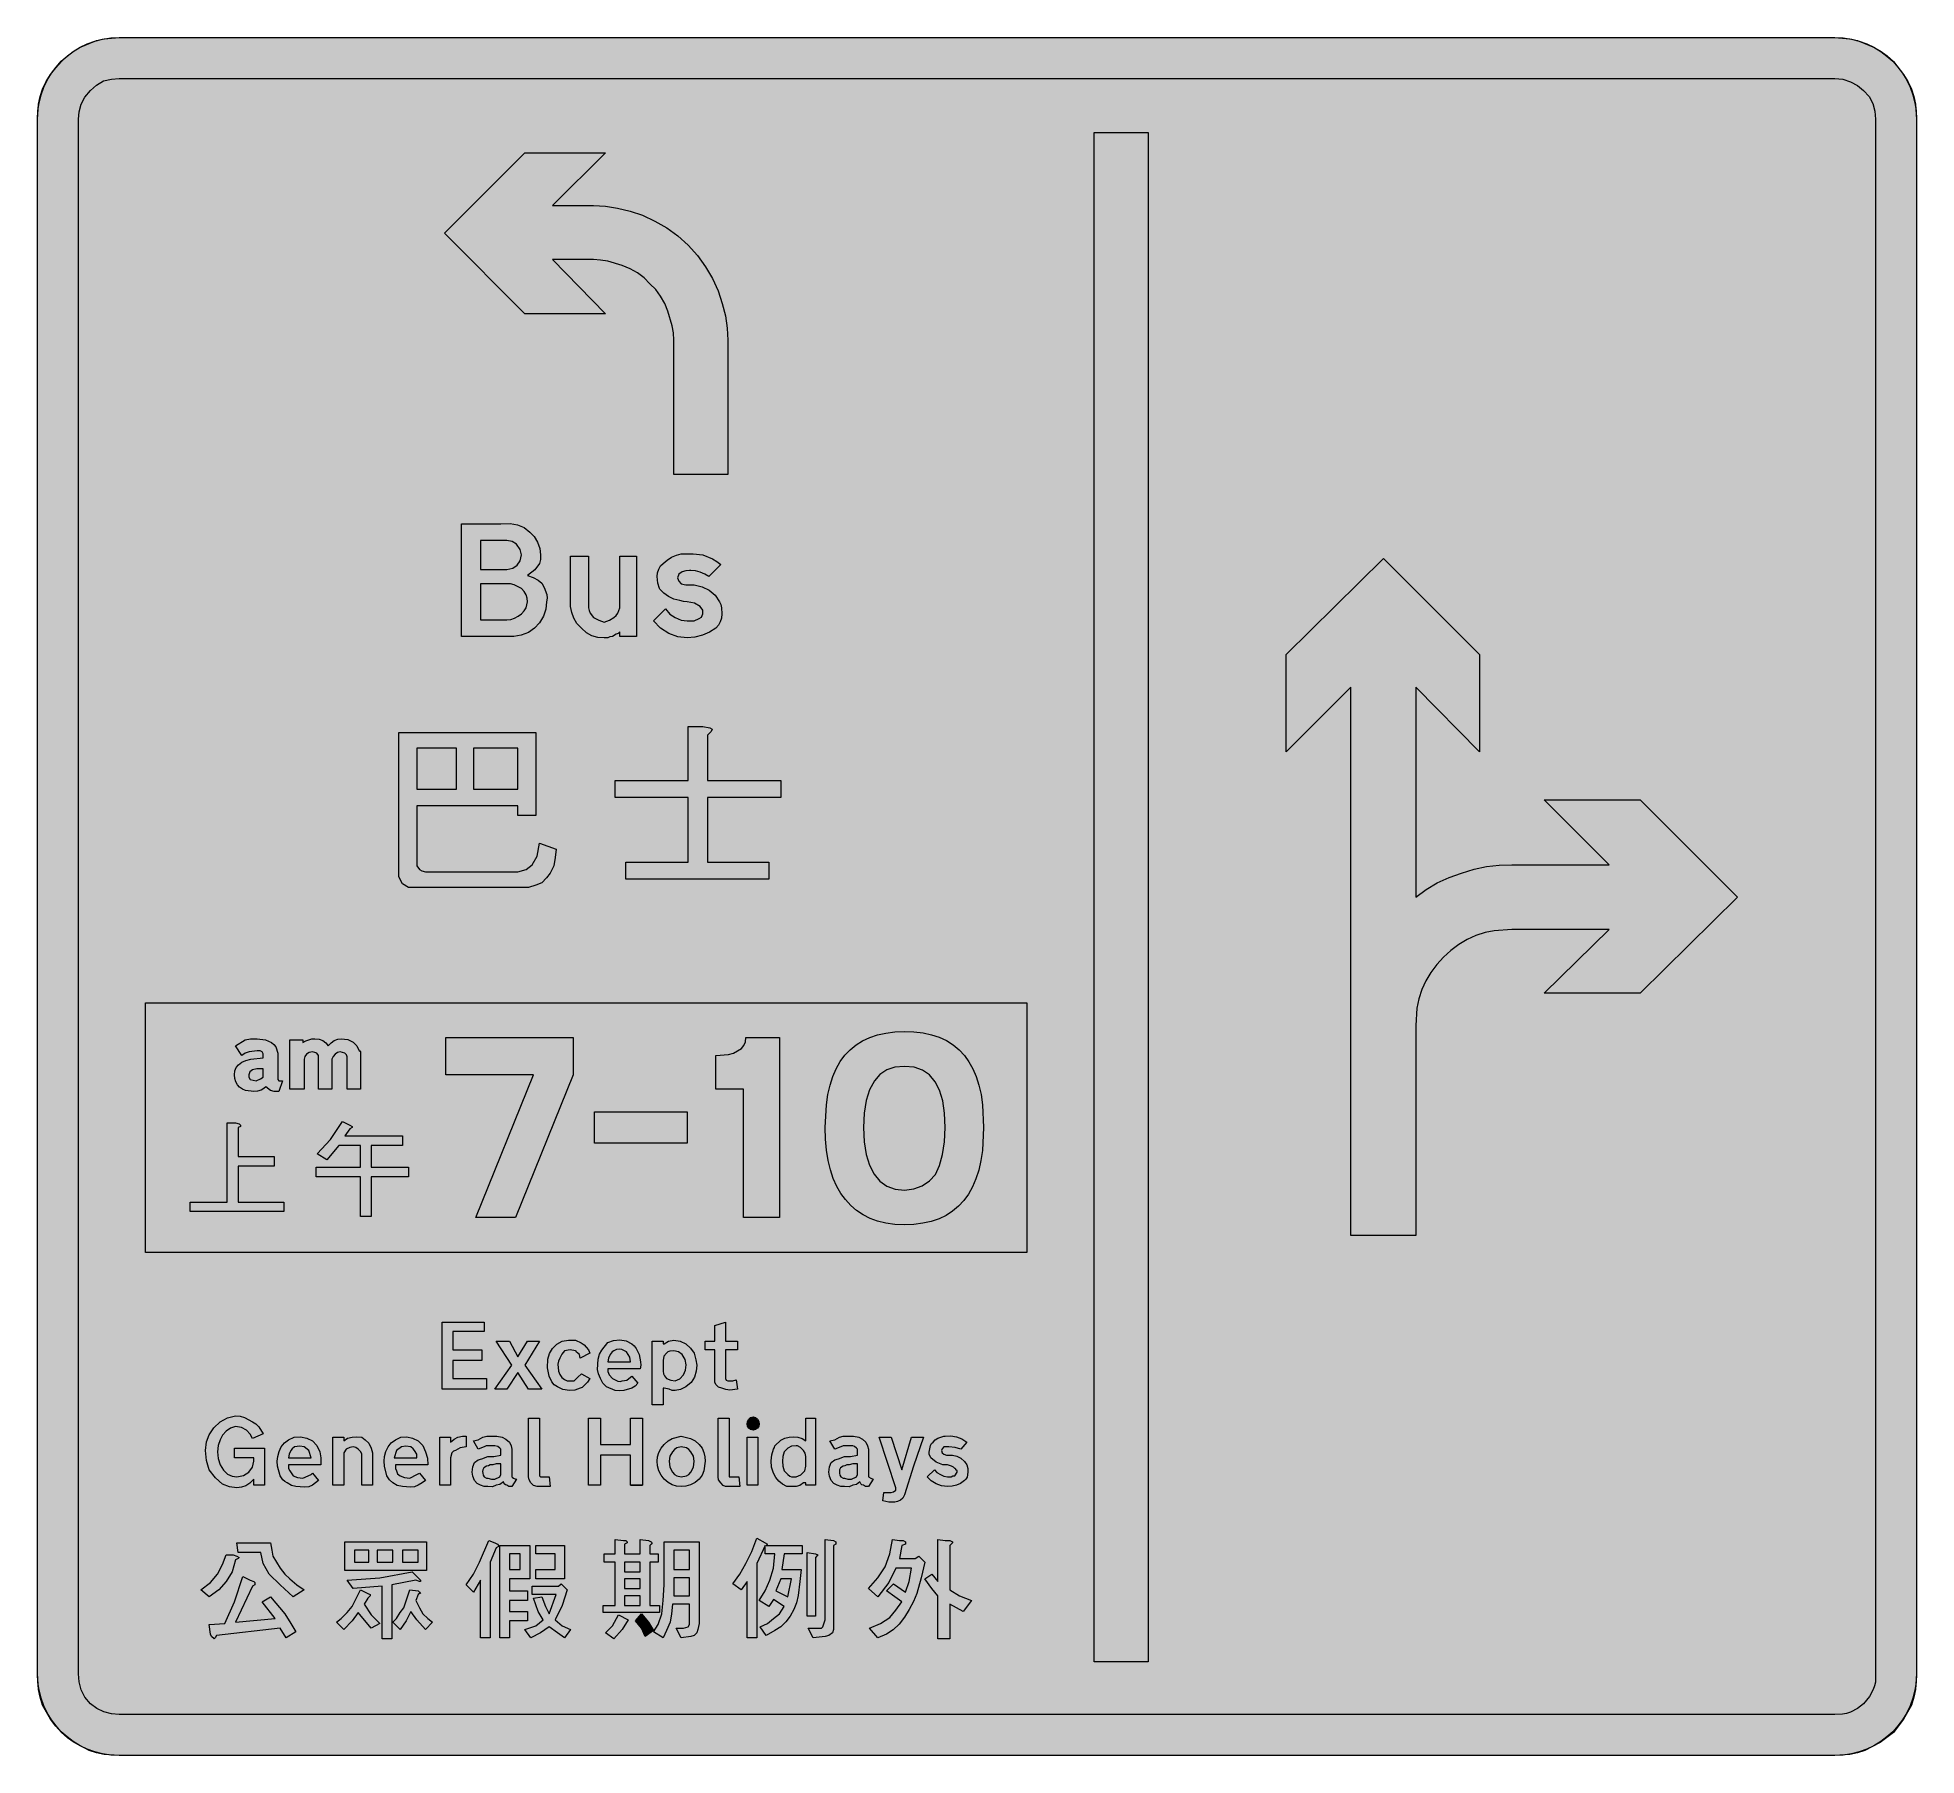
# Model space of a CAD drawing. Header units: metres. Extents: x 144 to 426, y 7 to 265.
import ezdxf

# ---------------------------------------------------------------- set-up
doc = ezdxf.new("R2010")
doc.units = ezdxf.units.M
for name, color, linetype, true_color in [('FILL_BLACK_000000', 7, 'Continuous', 0x000000), ('FILL_BLUE_0000FF', 7, 'Continuous', 0x0000ff), ('FILL_WHITE_FFFFFF', 7, 'Continuous', 0xffffff), ('STROKE_BLUE_0000FF', 7, 'Continuous', 0x0000ff), ('STROKE_WHITE_FFFFFF', 7, 'Continuous', 0xffffff)]:
    doc.layers.add(name, color=color, linetype=linetype, true_color=true_color)

msp = doc.modelspace()

# ---------------------------------------------------------------- hatches: boundary and pattern name
at = {"layer": 'FILL_BLACK_000000', "true_color": 0x000000}
h = msp.add_hatch(color=7, dxfattribs=at)
h.dxf.hatch_style = 1
h.paths.add_polyline_path([(285.24, 96.39), (284.92, 94.96), (284.5, 93.65), (283.99, 92.46), (283.39, 91.37), (282.69, 90.4), (281.9, 89.55), (281.02, 88.81), (280.04, 88.18), (278.98, 87.67), (277.82, 87.27), (276.56, 86.99), (275.22, 86.82), (273.78, 86.76), (272.35, 86.82), (271.01, 87), (269.77, 87.29), (268.63, 87.7), (267.58, 88.24), (266.62, 88.89), (265.75, 89.65), (264.96, 90.54), (264.26, 91.48), (263.65, 92.53), (263.12, 93.7), (262.69, 94.99), (262.35, 96.4), (262.1, 97.93), (261.95, 99.58), (261.9, 101.34), (262.09, 104.75), (262.32, 106.28), (262.64, 107.69), (263.06, 108.99), (263.57, 110.17), (264.17, 111.23), (264.87, 112.18), (265.66, 113.02), (266.54, 113.75), (267.52, 114.36), (268.58, 114.86), (269.74, 115.24), (271, 115.52), (272.34, 115.69), (273.78, 115.74), (275.22, 115.69), (276.58, 115.53), (277.85, 115.27), (279.02, 114.88), (280.11, 114.39), (281.1, 113.77), (281.99, 113.02), (282.78, 112.14), (283.47, 111.2), (284.07, 110.15), (284.56, 108.98), (284.96, 107.68), (285.27, 106.28), (285.49, 104.75), (285.66, 101.34), (285.47, 97.92), (285.24, 96.39)])
h.paths.add_polyline_path([(279.53, 105.36), (279.06, 106.93), (278.39, 108.22), (277.54, 109.23), (276.48, 109.95), (275.23, 110.38), (273.78, 110.52), (272.37, 110.38), (271.13, 109.98), (270.08, 109.3), (269.28, 108.36), (268.57, 107.01), (268.07, 105.39), (267.76, 103.5), (267.66, 101.34), (267.76, 99.18), (268.06, 97.3), (268.55, 95.69), (269.24, 94.36), (270.1, 93.33), (271.15, 92.58), (272.38, 92.13), (273.78, 91.98), (275.19, 92.14), (276.46, 92.61), (277.55, 93.35), (278.46, 94.32), (279.06, 95.67), (279.52, 97.29), (279.8, 99.18), (279.9, 101.34), (279.81, 103.49), (279.53, 105.36)], flags=16)
h = msp.add_hatch(color=7, dxfattribs=at)
h.dxf.hatch_style = 1
h.paths.add_polyline_path([(177.64, 112.41), (177.48, 112.68), (177.19, 112.84), (176.76, 112.86), (175.52, 112.7), (174.96, 112.48), (174.42, 112.14), (173.52, 113.58), (174.96, 114.48), (175.72, 114.64), (176.76, 114.66), (177.97, 114.52), (178.9, 114.12), (179.25, 113.82), (179.52, 113.44), (179.82, 112.5), (179.82, 108.72), (179.84, 108.54), (180, 108.36), (180.54, 108.36), (180, 106.74), (179.3, 106.76), (178.74, 106.92), (178.02, 107.46), (177.76, 107.2), (177.32, 106.96), (176.78, 106.8), (176.22, 106.74), (175.01, 106.91), (174.52, 107.11), (174.1, 107.39), (173.78, 107.75), (173.54, 108.18), (173.39, 108.69), (173.34, 109.26), (173.41, 109.83), (173.61, 110.34), (173.95, 110.77), (174.42, 111.13), (175.03, 111.41), (175.77, 111.61), (177.66, 111.78), (177.66, 112.14), (177.64, 112.41)])
h.paths.add_polyline_path([(175.68, 108.54), (176.58, 108.36), (177.25, 108.63), (177.66, 108.9), (177.66, 110.16), (176.71, 110.14), (176.04, 109.98), (175.63, 109.69), (175.5, 109.26), (175.5, 108.9), (175.68, 108.54)], flags=16)
h = msp.add_hatch(color=7, dxfattribs=at)
h.dxf.hatch_style = 1
h.paths.add_polyline_path([(188.78, 112.59), (188.42, 112.34), (188.12, 112), (187.92, 111.6), (187.92, 107.1), (185.94, 107.1), (185.94, 112.14), (185.69, 112.48), (185.41, 112.62), (185.04, 112.68), (184.54, 112.59), (184.14, 112.34), (183.88, 112), (183.78, 111.6), (183.78, 107.1), (181.62, 107.1), (181.62, 114.48), (183.6, 114.48), (183.6, 114.12), (184.05, 114.37), (184.5, 114.48), (184.95, 114.64), (185.4, 114.66), (186.04, 114.59), (186.59, 114.39), (187.05, 114.05), (187.38, 113.58), (187.82, 114.05), (188.3, 114.39), (188.82, 114.59), (189.36, 114.66), (190.34, 114.53), (191.12, 114.16), (191.69, 113.6), (192.06, 112.86), (192.15, 112.84), (192.24, 112.68), (192.24, 107.1), (190.26, 107.1), (190.26, 111.96), (190.15, 112.23), (189.9, 112.5), (189.18, 112.68), (188.78, 112.59)])
h = msp.add_hatch(color=7, dxfattribs=at)
h.dxf.hatch_style = 1
h.paths.add_polyline_path([(218.16, 109.26), (205.02, 109.26), (205.02, 114.84), (224.1, 114.84), (224.1, 109.26), (215.46, 87.84), (209.52, 87.84), (218.16, 109.26)])
h = msp.add_hatch(color=7, dxfattribs=at)
h.dxf.hatch_style = 1
h.paths.add_polyline_path([(255.06, 87.84), (249.66, 87.84), (249.66, 107.1), (245.52, 107.1), (245.52, 112.14), (247.41, 112.3), (248.15, 112.52), (248.76, 112.86), (249.34, 113.19), (249.73, 113.65), (249.95, 114.2), (250.02, 114.84), (255.06, 114.84), (255.06, 87.84)])
h = msp.add_hatch(color=7, dxfattribs=at)
h.dxf.hatch_style = 1
h.paths.add_polyline_path([(174.06, 101.88), (174.24, 101.7), (174.24, 101.52), (173.88, 101.34), (173.88, 97.02), (179.28, 97.02), (179.28, 95.58), (173.88, 95.58), (173.88, 90.18), (180.72, 90.18), (180.72, 88.74), (166.68, 88.74), (166.68, 90.18), (172.26, 90.18), (172.26, 102.06), (173.52, 102.06), (174.06, 101.88)])
h = msp.add_hatch(color=7, dxfattribs=at)
h.dxf.hatch_style = 1
h.paths.add_polyline_path([(187.74, 99.54), (189.54, 102.24), (190.62, 101.7), (190.98, 101.52), (190.98, 101.34), (190.62, 101.16), (189.9, 100.08), (198.54, 100.08), (198.54, 98.64), (193.86, 98.64), (193.86, 95.4), (199.44, 95.4), (199.44, 93.96), (193.86, 93.96), (193.86, 88.02), (192.24, 88.02), (192.24, 93.96), (185.58, 93.96), (185.58, 95.4), (192.24, 95.4), (192.24, 98.64), (189, 98.64), (187.2, 96.48), (185.76, 97.38), (187.74, 99.54)])
h = msp.add_hatch(color=7, dxfattribs=at)
h.dxf.hatch_style = 1
h.paths.add_polyline_path([(241.2, 103.68), (241.2, 99), (227.34, 99), (227.34, 103.68), (241.2, 103.68)])
at = {"layer": 'FILL_BLUE_0000FF', "true_color": 0x0000ff}
h = msp.add_hatch(color=7, dxfattribs=at)
h.dxf.hatch_style = 1
h.paths.add_polyline_path([(419.4, 19.44), (419.36, 18.2), (419.25, 17.64), (419.04, 17.1), (418.46, 16.02), (417.6, 14.94), (416.68, 14.24), (415.62, 13.68), (415.05, 13.47), (414.45, 13.37), (413.28, 13.32), (156.06, 13.32), (154.88, 13.42), (153.77, 13.72), (152.72, 14.23), (151.74, 14.94), (150.93, 15.95), (150.37, 17.05), (150.04, 18.23), (149.94, 19.44), (149.94, 252.54), (150.04, 253.65), (150.37, 254.77), (150.93, 255.86), (151.74, 256.86), (152.66, 257.65), (153.72, 258.3), (154.89, 258.55), (156.06, 258.66), (413.28, 258.66), (414.49, 258.53), (415.64, 258.16), (416.7, 257.6), (417.6, 256.86), (418.41, 255.96), (418.97, 254.9), (419.3, 253.75), (419.4, 252.54), (419.4, 19.44)])
at = {"layer": 'FILL_WHITE_FFFFFF', "true_color": 0xffffff}
h = msp.add_hatch(color=7, dxfattribs=at)
h.dxf.hatch_style = 1
h.paths.add_polyline_path([(156.06, 7.2), (153.81, 7.36), (152.67, 7.58), (151.56, 7.92), (149.29, 9.14), (148.29, 9.84), (147.42, 10.62), (146.54, 11.6), (145.78, 12.62), (144.54, 14.76), (144.2, 15.95), (143.98, 17.1), (143.82, 19.44), (143.82, 252.54), (143.98, 254.79), (144.2, 255.93), (144.54, 257.04), (145.12, 258.19), (145.78, 259.25), (146.54, 260.23), (147.42, 261.18), (148.29, 262.06), (149.29, 262.8), (150.38, 263.41), (151.56, 263.88), (152.67, 264.32), (153.81, 264.6), (156.06, 264.78), (413.28, 264.78), (415.53, 264.6), (416.67, 264.32), (417.78, 263.88), (418.96, 263.41), (420.07, 262.8), (421.12, 262.06), (422.1, 261.18), (423.58, 259.25), (424.23, 258.19), (424.8, 257.04), (425.14, 255.93), (425.36, 254.79), (425.52, 252.54), (425.52, 19.44), (425.36, 17.1), (425.14, 15.95), (424.8, 14.76), (423.58, 12.62), (422.1, 10.62), (420.07, 9.14), (417.78, 7.92), (416.67, 7.58), (415.53, 7.36), (413.28, 7.2), (156.06, 7.2)])
h = msp.add_hatch(color=7, dxfattribs=at)
h.dxf.hatch_style = 1
h.paths.add_polyline_path([(310.32, 250.56), (310.32, 21.24), (302.22, 21.24), (302.22, 250.56), (310.32, 250.56)])
h = msp.add_hatch(color=7, dxfattribs=at)
h.dxf.hatch_style = 1
h.paths.add_polyline_path([(216.9, 223.38), (204.84, 235.44), (216.9, 247.5), (228.96, 247.5), (221.04, 239.58), (227.16, 239.58), (228.95, 239.48), (230.78, 239.2), (232.65, 238.74), (234.54, 238.14), (236.39, 237.26), (238.16, 236.23), (239.83, 235.03), (241.38, 233.64), (242.77, 232.09), (243.97, 230.42), (245, 228.65), (245.88, 226.8), (246.48, 224.91), (246.94, 223.04), (247.22, 221.21), (247.32, 219.42), (247.32, 199.26), (239.22, 199.26), (239.22, 219.42), (239.16, 220.5), (238.97, 221.58), (238.32, 223.74), (237.85, 224.92), (237.24, 226.01), (236.5, 227.01), (235.62, 227.88), (234.75, 228.76), (233.75, 229.5), (232.66, 230.11), (231.48, 230.58), (229.32, 231.23), (228.24, 231.42), (227.16, 231.48), (221.04, 231.48), (228.96, 223.38), (216.9, 223.38)])
h = msp.add_hatch(color=7, dxfattribs=at)
h.dxf.hatch_style = 1
h.paths.add_polyline_path([(219.41, 182.95), (219.78, 182.34), (220.16, 181.26), (220.21, 180.72), (220.14, 180.18), (220.01, 179.08), (219.65, 178), (219.08, 177.02), (218.34, 176.22), (217.41, 175.57), (216.34, 175.18), (215.23, 175), (214.2, 174.96), (207.36, 174.96), (207.36, 191.88), (213.3, 191.88), (214.66, 191.91), (215.8, 191.72), (216.77, 191.3), (217.62, 190.62), (218.25, 189.96), (218.77, 189.11), (219.11, 188.16), (219.24, 187.2), (219.22, 186.5), (219.06, 185.94), (218.36, 184.97), (217.26, 184.14), (218.13, 183.83), (218.86, 183.44), (219.41, 182.95)])
h.paths.add_polyline_path([(215.75, 185.65), (216.2, 186.33), (216.36, 187.2), (216.2, 188.01), (215.64, 188.82), (214.99, 189.22), (214.2, 189.36), (210.24, 189.36), (210.24, 185.04), (214.2, 185.04), (215.07, 185.2), (215.75, 185.65)], flags=16)
h.paths.add_polyline_path([(215.35, 177.73), (215.9, 178.01), (216.36, 178.38), (216.8, 178.81), (217.08, 179.28), (217.26, 180.18), (217.22, 180.72), (217.08, 181.24), (216.8, 181.72), (216.36, 182.16), (215.28, 182.7), (214.74, 182.86), (214.2, 182.88), (210.24, 182.88), (210.24, 177.48), (214.2, 177.48), (214.77, 177.54), (215.35, 177.73)], flags=16)
h = msp.add_hatch(color=7, dxfattribs=at)
h.dxf.hatch_style = 1
h.paths.add_polyline_path([(227.84, 174.85), (226.94, 175.09), (226.1, 175.54), (225.36, 176.22), (224.68, 176.93), (224.21, 177.71), (223.92, 178.55), (223.74, 179.46), (223.74, 187.02), (226.44, 187.02), (226.44, 179.28), (226.5, 178.88), (226.67, 178.49), (227.16, 177.84), (227.97, 177.41), (228.78, 177.12), (229.57, 177.41), (230.22, 177.84), (230.56, 178.14), (230.81, 178.49), (231.12, 179.28), (231.12, 187.02), (233.64, 187.02), (233.64, 174.96), (231.12, 174.96), (231.12, 175.68), (230.85, 175.43), (230.58, 175.32), (230.04, 174.96), (229.61, 174.94), (229.32, 174.78), (229.14, 174.78), (228.96, 174.78), (228.78, 174.78), (227.84, 174.85)])
h = msp.add_hatch(color=7, dxfattribs=at)
h.dxf.hatch_style = 1
h.paths.add_polyline_path([(241.74, 182.7), (242.28, 182.7), (243.45, 182.43), (244.51, 181.91), (245.39, 181.16), (246.06, 180.18), (246.27, 179.75), (246.38, 179.28), (246.42, 178.38), (246.36, 177.74), (246.17, 177.16), (245.89, 176.66), (245.52, 176.22), (244.54, 175.62), (243.5, 175.16), (242.38, 174.88), (241.2, 174.78), (239.83, 174.95), (238.48, 175.43), (237.23, 176.22), (236.16, 177.3), (237.96, 179.1), (238.61, 178.33), (239.4, 177.84), (240.3, 177.43), (241.2, 177.3), (242.28, 177.3), (243, 177.66), (243.34, 177.88), (243.54, 178.38), (243.54, 178.92), (243.18, 179.46), (242.33, 179.95), (241.2, 180.18), (240.66, 180.2), (240.12, 180.36), (239.21, 180.59), (238.41, 180.97), (237.74, 181.45), (237.24, 181.98), (237.13, 182.09), (237.06, 182.16), (236.81, 182.99), (236.7, 183.96), (236.76, 184.52), (236.95, 185.08), (237.23, 185.58), (237.6, 185.94), (238.2, 186.44), (238.88, 186.86), (239.6, 187.18), (240.3, 187.38), (240.66, 187.38), (242.1, 187.36), (243.54, 187.2), (245.03, 186.61), (245.67, 186.24), (246.24, 185.76), (244.44, 183.96), (243.84, 184.33), (243.16, 184.61), (242.44, 184.8), (241.74, 184.86), (241.56, 184.86), (241.02, 184.84), (240.48, 184.68), (239.99, 184.3), (239.76, 183.78), (239.96, 183.26), (240.3, 182.88), (241.02, 182.72), (241.74, 182.7)])
h = msp.add_hatch(color=7, dxfattribs=at)
h.dxf.hatch_style = 1
h.paths.add_polyline_path([(398.7, 135.9), (384.12, 121.5), (369.72, 121.5), (379.44, 131.04), (364.86, 131.04), (362.23, 130.86), (360.84, 130.58), (359.46, 130.14), (358.14, 129.53), (356.9, 128.79), (355.71, 127.91), (354.6, 126.9), (353.59, 125.79), (352.71, 124.61), (351.97, 123.36), (351.36, 122.04), (350.92, 120.66), (350.64, 119.27), (350.46, 116.64), (350.46, 85.14), (340.74, 85.14), (340.74, 167.4), (331.02, 157.68), (331.02, 172.26), (345.6, 186.66), (360, 172.26), (360, 157.68), (350.46, 167.4), (350.46, 135.9), (352.01, 137.04), (353.68, 138.04), (355.45, 138.86), (357.3, 139.5), (359.19, 140.08), (361.08, 140.47), (362.97, 140.69), (364.86, 140.76), (379.44, 140.76), (369.72, 150.48), (384.12, 150.48), (398.7, 135.9)])
h = msp.add_hatch(color=7, dxfattribs=at)
h.dxf.hatch_style = 1
h.paths.add_polyline_path([(244.62, 161.28), (244.98, 161.1), (244.8, 160.74), (244.26, 160.2), (244.26, 153.36), (255.24, 153.36), (255.24, 150.84), (244.26, 150.84), (244.26, 141.12), (253.44, 141.12), (253.44, 138.6), (232.02, 138.6), (232.02, 141.12), (241.38, 141.12), (241.38, 150.84), (230.4, 150.84), (230.4, 153.36), (241.38, 153.36), (241.38, 161.46), (243.54, 161.46), (244.62, 161.28)])
h = msp.add_hatch(color=7, dxfattribs=at)
h.dxf.hatch_style = 1
h.paths.add_polyline_path([(215.82, 148.14), (215.82, 149.58), (200.7, 149.58), (200.7, 140.58), (201.06, 140.04), (201.42, 139.86), (201.96, 139.68), (215.82, 139.68), (217.08, 140.04), (217.98, 140.76), (218.7, 142.02), (219.06, 144), (221.58, 143.1), (221.4, 141.84), (221.22, 140.58), (220.68, 139.5), (220.14, 138.78), (219.42, 138.06), (218.52, 137.7), (217.44, 137.34), (199.44, 137.34), (198.54, 137.88), (198, 138.96), (198, 160.56), (218.52, 160.56), (218.52, 148.14), (215.82, 148.14)])
h.paths.add_polyline_path([(200.7, 158.22), (200.7, 152.1), (206.64, 152.1), (206.64, 158.22), (200.7, 158.22)], flags=16)
h.paths.add_polyline_path([(215.82, 158.22), (209.16, 158.22), (209.16, 152.1), (215.82, 152.1), (215.82, 158.22)], flags=16)
h = msp.add_hatch(color=7, dxfattribs=at)
h.dxf.hatch_style = 1
h.paths.add_polyline_path([(292.14, 120.06), (292.14, 82.62), (160.02, 82.62), (160.02, 120.06), (292.14, 120.06)])
h = msp.add_hatch(color=7, dxfattribs=at)
h.dxf.hatch_style = 1
h.paths.add_polyline_path([(204.48, 72.18), (210.78, 72.18), (210.78, 70.74), (206.1, 70.74), (206.1, 68.04), (210.42, 68.04), (210.42, 66.42), (206.1, 66.42), (206.1, 63.72), (211.14, 63.72), (211.14, 62.1), (204.48, 62.1), (204.48, 72.18)])
h = msp.add_hatch(color=7, dxfattribs=at)
h.dxf.hatch_style = 1
h.paths.add_polyline_path([(247.07, 63.47), (247.32, 63.36), (248.04, 63.36), (248.58, 63.54), (248.76, 62.1), (247.59, 61.99), (246.99, 62.07), (246.42, 62.28), (245.9, 62.41), (245.52, 62.82), (245.36, 63.18), (245.34, 63.54), (245.34, 68.04), (243.9, 68.04), (243.9, 69.3), (245.34, 69.3), (245.34, 71.64), (246.96, 72.18), (246.96, 69.3), (248.76, 69.3), (248.76, 68.04), (246.96, 68.04), (246.96, 63.72), (247.07, 63.47)])
h = msp.add_hatch(color=7, dxfattribs=at)
h.dxf.hatch_style = 1
h.paths.add_polyline_path([(215.82, 64.62), (214.2, 62.1), (212.4, 62.1), (214.92, 65.7), (212.58, 69.3), (214.56, 69.3), (215.82, 66.96), (217.26, 69.3), (219.06, 69.3), (216.9, 65.7), (219.42, 62.1), (217.44, 62.1), (215.82, 64.62)])
h = msp.add_hatch(color=7, dxfattribs=at)
h.dxf.hatch_style = 1
h.paths.add_polyline_path([(224.28, 63.36), (224.82, 63.9), (225.36, 64.44), (226.62, 63.72), (226.26, 63.18), (225.72, 62.64), (225.45, 62.39), (225.18, 62.28), (224.37, 61.97), (223.56, 61.92), (222.59, 62.06), (221.76, 62.46), (221.28, 62.79), (220.93, 63.2), (220.5, 64.08), (220.28, 65.34), (220.32, 66.6), (220.55, 67.48), (221.04, 68.22), (221.69, 68.89), (222.48, 69.3), (223.4, 69.46), (224.46, 69.48), (225.34, 69.07), (225.75, 68.77), (226.08, 68.4), (226.44, 68.04), (226.62, 67.5), (225.18, 66.78), (225.05, 67.3), (224.64, 67.68), (224.55, 67.84), (224.46, 67.86), (223.65, 68), (222.84, 67.86), (222.41, 67.39), (222.12, 66.78), (221.91, 66.34), (221.83, 65.86), (221.94, 64.8), (222.14, 64.3), (222.44, 63.88), (222.8, 63.56), (223.2, 63.36), (224.28, 63.36)])
h = msp.add_hatch(color=7, dxfattribs=at)
h.dxf.hatch_style = 1
h.paths.add_polyline_path([(228.55, 63.02), (228.24, 63.72), (227.93, 64.4), (227.79, 65.09), (227.88, 66.6), (228.08, 67.35), (228.4, 67.99), (229.32, 69.12), (230.19, 69.42), (231.12, 69.5), (232.05, 69.35), (232.92, 68.94), (233.29, 68.61), (233.59, 68.2), (234, 67.32), (234.22, 66.24), (234.25, 65.7), (234.18, 65.16), (229.32, 65.16), (229.34, 64.78), (229.5, 64.26), (230.04, 63.72), (230.83, 63.34), (231.18, 63.29), (231.48, 63.36), (232.18, 63.49), (232.74, 63.9), (232.92, 64.08), (233.82, 63), (233.44, 62.57), (232.92, 62.28), (231.73, 61.9), (231.07, 61.85), (230.4, 61.92), (229.14, 62.46), (228.55, 63.02)])
h.paths.add_polyline_path([(232.63, 66.91), (232.38, 67.32), (232.11, 67.72), (231.84, 67.86), (231.43, 68.06), (231.03, 68.13), (230.62, 68.06), (230.22, 67.86), (229.95, 67.72), (229.68, 67.32), (229.43, 66.78), (229.32, 66.24), (232.74, 66.24), (232.63, 66.91)], flags=16)
h = msp.add_hatch(color=7, dxfattribs=at)
h.dxf.hatch_style = 1
h.paths.add_polyline_path([(240.19, 69.34), (241.02, 68.94), (241.72, 68.29), (242.28, 67.5), (242.53, 66.53), (242.64, 65.7), (242.56, 64.84), (242.3, 63.94), (241.8, 63.12), (241.02, 62.46), (240.21, 62.05), (239.4, 61.92), (238.95, 61.94), (238.5, 62.1), (237.78, 62.28), (237.67, 62.28), (237.6, 62.28), (237.6, 59.76), (235.98, 59.76), (235.98, 69.3), (237.6, 69.3), (237.6, 68.94), (237.71, 68.94), (237.78, 68.94), (238.43, 69.34), (239.22, 69.48), (240.19, 69.34)])
h.paths.add_polyline_path([(237.6, 66.42), (237.6, 64.8), (237.66, 64.43), (237.8, 64.12), (238.14, 63.72), (238.77, 63.47), (239.4, 63.36), (240.1, 63.67), (240.66, 64.26), (240.96, 64.99), (241.04, 65.79), (240.89, 66.59), (240.48, 67.32), (239.92, 67.72), (239.22, 67.86), (238.61, 67.81), (238.33, 67.71), (238.14, 67.5), (237.74, 67.09), (237.6, 66.42)], flags=16)
h = msp.add_hatch(color=7, dxfattribs=at)
h.dxf.hatch_style = 1
h.paths.add_polyline_path([(175.67, 55.38), (175.12, 55.96), (174.39, 56.37), (173.52, 56.52), (172.75, 56.26), (172.08, 55.8), (171.55, 55.2), (171.18, 54.54), (170.88, 53.67), (170.78, 52.72), (170.88, 51.73), (171.18, 50.76), (171.68, 49.95), (172.31, 49.39), (173, 49.06), (173.7, 48.96), (174.7, 49.15), (175.5, 49.66), (176.03, 50.4), (176.22, 51.3), (176.22, 51.84), (173.34, 51.84), (173.34, 53.28), (177.84, 53.28), (177.84, 47.7), (176.22, 47.7), (176.22, 48.6), (175.65, 48.02), (175.03, 47.63), (174.37, 47.41), (173.7, 47.34), (172.62, 47.48), (171.54, 47.88), (170.48, 48.83), (169.56, 50.04), (169.16, 51.41), (169.02, 52.92), (169.16, 54.23), (169.56, 55.26), (170.24, 56.32), (171.18, 57.24), (172.28, 57.83), (173.52, 58.14), (174.19, 58.08), (174.85, 57.89), (176.04, 57.24), (176.55, 56.91), (176.99, 56.48), (177.66, 55.44), (176.04, 54.72), (175.67, 55.38)])
h = msp.add_hatch(color=7, dxfattribs=at)
h.dxf.hatch_style = 1
h.paths.add_polyline_path([(219.06, 57.78), (219.06, 49.32), (219.06, 49.21), (219.06, 49.14), (219.24, 48.96), (219.35, 48.96), (219.42, 48.96), (219.96, 48.96), (220.5, 48.96), (220.68, 47.52), (218.7, 47.52), (218.18, 47.65), (217.8, 48.06), (217.55, 48.51), (217.44, 48.96), (217.44, 57.78), (219.06, 57.78)])
h = msp.add_hatch(color=7, dxfattribs=at)
h.dxf.hatch_style = 1
h.paths.add_polyline_path([(232.74, 52.2), (228.24, 52.2), (228.24, 47.7), (226.44, 47.7), (226.44, 57.78), (228.24, 57.78), (228.24, 53.82), (232.74, 53.82), (232.74, 57.78), (234.54, 57.78), (234.54, 47.7), (232.74, 47.7), (232.74, 52.2)])
h = msp.add_hatch(color=7, dxfattribs=at)
h.dxf.hatch_style = 1
h.paths.add_polyline_path([(247.5, 57.78), (247.5, 49.32), (247.5, 49.21), (247.5, 49.14), (247.5, 48.96), (247.68, 48.96), (247.86, 48.96), (248.4, 48.96), (248.94, 48.96), (249.12, 47.52), (246.96, 47.52), (246.6, 47.65), (246.24, 48.06), (245.93, 48.51), (245.88, 48.96), (245.88, 57.78), (247.5, 57.78)])
h = msp.add_hatch(color=7, dxfattribs=at)
h.dxf.hatch_style = 1
h.paths.add_polyline_path([(251.94, 56.59), (251.75, 56.29), (251.47, 56.07), (251.1, 55.98), (250.73, 56.07), (250.45, 56.29), (250.26, 56.59), (250.2, 56.88), (250.26, 57.28), (250.45, 57.62), (250.73, 57.87), (251.1, 57.96), (251.47, 57.87), (251.75, 57.62), (251.94, 57.28), (252, 56.88), (251.94, 56.59)])
h = msp.add_hatch(color=7, dxfattribs=at)
h.dxf.hatch_style = 1
h.paths.add_polyline_path([(257.58, 47.52), (257.04, 47.52), (256.14, 47.52), (255.5, 47.85), (254.95, 48.31), (254.49, 48.86), (254.16, 49.5), (253.88, 50.44), (253.82, 51.37), (253.93, 52.26), (254.16, 53.1), (254.32, 53.37), (254.34, 53.64), (255.28, 54.47), (255.86, 54.78), (256.5, 54.9), (257.17, 54.97), (257.83, 54.9), (258.45, 54.7), (259.02, 54.36), (259.02, 57.78), (260.46, 57.78), (260.46, 47.7), (259.02, 47.7), (259.02, 48.06), (258.66, 48.06), (258.12, 47.65), (257.58, 47.52)])
h.paths.add_polyline_path([(258.84, 49.86), (259.02, 50.58), (259.02, 52.02), (258.91, 52.54), (258.66, 52.92), (258.21, 53.35), (257.76, 53.64), (257.58, 53.64), (256.88, 53.59), (256.32, 53.28), (255.78, 52.74), (255.58, 52.04), (255.51, 51.3), (255.58, 50.56), (255.78, 49.86), (256.32, 49.32), (256.59, 49.07), (256.86, 48.96), (257.58, 48.96), (258.28, 49.27), (258.84, 49.86)], flags=16)
h = msp.add_hatch(color=7, dxfattribs=at)
h.dxf.hatch_style = 1
h.paths.add_polyline_path([(181.26, 48.06), (180.89, 48.25), (180.58, 48.53), (180.18, 49.14), (179.8, 50.58), (179.75, 51.32), (179.82, 52.02), (180.02, 52.79), (180.36, 53.48), (180.83, 54.07), (181.44, 54.54), (182.31, 54.92), (183.24, 54.99), (184.17, 54.79), (185.04, 54.36), (185.71, 53.68), (186.12, 52.74), (186.28, 51.82), (186.3, 50.76), (181.44, 50.76), (181.46, 50.24), (181.62, 49.86), (182.16, 49.14), (182.81, 48.89), (183.6, 48.78), (184.86, 49.32), (185.04, 49.5), (185.94, 48.42), (185.04, 47.7), (184.47, 47.49), (183.85, 47.41), (182.52, 47.52), (181.89, 47.65), (181.26, 48.06)])
h.paths.add_polyline_path([(184.5, 52.92), (183.78, 53.46), (183.13, 53.59), (182.34, 53.46), (182, 53.19), (181.8, 52.92), (181.55, 52.38), (181.44, 51.84), (184.86, 51.84), (184.5, 52.92)], flags=16)
h = msp.add_hatch(color=7, dxfattribs=at)
h.dxf.hatch_style = 1
h.paths.add_polyline_path([(190.62, 53.35), (190.08, 53.1), (189.76, 52.56), (189.72, 52.02), (189.72, 47.7), (188.1, 47.7), (188.1, 54.9), (189.72, 54.9), (189.72, 54.36), (190.28, 54.76), (190.98, 54.9), (191.7, 54.97), (192.42, 54.9), (192.96, 54.52), (193.5, 54), (193.84, 53.28), (194.04, 52.56), (194.04, 47.7), (192.42, 47.7), (192.42, 52.38), (192.28, 52.74), (191.88, 53.1), (191.52, 53.35), (191.16, 53.46), (190.62, 53.35)])
h = msp.add_hatch(color=7, dxfattribs=at)
h.dxf.hatch_style = 1
h.paths.add_polyline_path([(197.1, 48.06), (196.58, 48.53), (196.2, 49.14), (195.82, 50.58), (195.77, 51.32), (195.84, 52.02), (196.04, 52.79), (196.38, 53.48), (196.85, 54.07), (197.46, 54.54), (198.3, 54.92), (199.17, 54.99), (200.04, 54.79), (200.88, 54.36), (201.56, 53.68), (201.96, 52.74), (202.28, 51.75), (202.32, 50.76), (197.46, 50.76), (197.48, 50.24), (197.64, 49.86), (197.78, 49.43), (198.18, 49.14), (198.83, 48.89), (199.62, 48.78), (200.7, 49.32), (201.06, 49.5), (201.96, 48.42), (201.49, 48.06), (200.88, 47.7), (200.31, 47.49), (199.71, 47.41), (198.54, 47.52), (197.75, 47.65), (197.1, 48.06)])
h.paths.add_polyline_path([(200.66, 52.38), (200.34, 52.92), (200.14, 53.19), (199.8, 53.46), (199.01, 53.59), (198.36, 53.46), (197.64, 52.92), (197.28, 51.84), (200.7, 51.84), (200.66, 52.38)], flags=16)
h = msp.add_hatch(color=7, dxfattribs=at)
h.dxf.hatch_style = 1
h.paths.add_polyline_path([(206.28, 54.61), (206.82, 54.9), (207.52, 55.06), (208.08, 55.08), (208.08, 53.46), (207.2, 53.32), (206.46, 52.92), (206.19, 52.81), (205.92, 52.56), (205.74, 51.84), (205.74, 47.7), (204.12, 47.7), (204.12, 54.9), (205.74, 54.9), (205.74, 54.18), (206.28, 54.61)])
h = msp.add_hatch(color=7, dxfattribs=at)
h.dxf.hatch_style = 1
h.paths.add_polyline_path([(210.6, 54.9), (211.16, 55.06), (211.86, 55.08), (212.67, 55.06), (213.48, 54.9), (214.02, 54.61), (214.56, 54.18), (214.81, 53.64), (214.92, 53.1), (214.92, 51.66), (214.92, 49.32), (214.92, 48.96), (215.08, 48.87), (215.1, 48.78), (215.64, 48.6), (214.92, 47.52), (214.49, 47.54), (214.2, 47.7), (213.96, 47.76), (213.8, 47.9), (213.66, 48.24), (213.12, 47.83), (212.58, 47.7), (212.02, 47.47), (211.32, 47.52), (210.78, 47.54), (210.24, 47.7), (209.72, 47.99), (209.34, 48.42), (209.09, 49.05), (208.98, 49.68), (209.09, 50.47), (209.34, 51.12), (209.88, 51.52), (210.42, 51.66), (211.32, 52.02), (212.22, 52.02), (213.3, 52.2), (213.3, 52.56), (213.3, 52.92), (213.28, 53.1), (213.12, 53.28), (212.83, 53.53), (212.4, 53.64), (211.5, 53.64), (211.07, 53.62), (210.78, 53.46), (209.88, 53.1), (209.16, 54.36), (209.88, 54.54), (210.6, 54.9)])
h.paths.add_polyline_path([(212.4, 48.6), (213.12, 48.96), (213.3, 49.32), (213.3, 49.68), (213.3, 50.94), (212.58, 50.94), (212.06, 50.78), (211.68, 50.76), (211.41, 50.6), (211.14, 50.58), (210.74, 50.31), (210.6, 50.04), (210.53, 49.77), (210.6, 49.5), (210.62, 49.23), (210.78, 48.96), (211.14, 48.78), (211.32, 48.78), (211.86, 48.62), (212.4, 48.6)], flags=16)
h = msp.add_hatch(color=7, dxfattribs=at)
h.dxf.hatch_style = 1
h.paths.add_polyline_path([(236.97, 52.63), (237.31, 53.25), (237.78, 53.82), (238.35, 54.37), (238.97, 54.72), (240.3, 55.08), (241.72, 54.72), (242.4, 54.37), (243, 53.82), (243.44, 53.25), (243.72, 52.63), (243.86, 51.97), (243.9, 51.3), (243.72, 49.88), (243.44, 49.2), (243, 48.6), (242.4, 48.13), (241.72, 47.79), (241, 47.59), (240.3, 47.52), (239.63, 47.59), (238.97, 47.79), (238.35, 48.13), (237.78, 48.6), (237.31, 49.2), (236.97, 49.88), (236.77, 50.6), (236.7, 51.3), (236.77, 51.97), (236.97, 52.63)])
h.paths.add_polyline_path([(239.34, 53.08), (239.04, 52.74), (238.63, 52.09), (238.5, 51.3), (238.63, 50.42), (239.04, 49.68), (239.34, 49.34), (239.67, 49.12), (240.3, 48.96), (241.09, 49.12), (241.44, 49.34), (241.74, 49.68), (242.14, 50.42), (242.28, 51.3), (242.14, 52.09), (241.74, 52.74), (241.44, 53.08), (241.09, 53.3), (240.3, 53.46), (239.67, 53.3), (239.34, 53.08)], flags=16)
h = msp.add_hatch(color=7, dxfattribs=at)
h.dxf.hatch_style = 1
h.paths.add_polyline_path([(251.82, 54.9), (251.82, 47.7), (250.2, 47.7), (250.2, 54.9), (251.82, 54.9)])
h = msp.add_hatch(color=7, dxfattribs=at)
h.dxf.hatch_style = 1
h.paths.add_polyline_path([(264.06, 54.9), (264.62, 55.06), (265.32, 55.08), (266.13, 55.06), (266.94, 54.9), (267.48, 54.61), (268.02, 54.18), (268.27, 53.64), (268.38, 53.1), (268.38, 51.66), (268.38, 49.32), (268.38, 48.96), (268.74, 48.78), (269.1, 48.6), (268.38, 47.52), (267.95, 47.54), (267.66, 47.7), (267.42, 47.76), (267.26, 47.9), (267.12, 48.24), (266.58, 47.83), (266.04, 47.7), (265.48, 47.47), (264.78, 47.52), (264.24, 47.54), (263.7, 47.7), (263.18, 47.99), (262.8, 48.42), (262.55, 49.05), (262.44, 49.68), (262.55, 50.47), (262.8, 51.12), (263.34, 51.52), (263.88, 51.66), (264.78, 52.02), (265.68, 52.02), (266.76, 52.2), (266.76, 52.56), (266.76, 52.92), (266.74, 53.1), (266.58, 53.28), (266.31, 53.53), (266.04, 53.64), (264.96, 53.64), (264.6, 53.64), (264.24, 53.46), (263.34, 53.1), (262.62, 54.36), (263.34, 54.54), (264.06, 54.9)])
h.paths.add_polyline_path([(265.86, 48.6), (266.58, 48.96), (266.76, 49.32), (266.76, 49.68), (266.76, 50.94), (266.04, 50.94), (265.52, 50.78), (265.14, 50.76), (264.87, 50.6), (264.6, 50.58), (264.2, 50.31), (264.06, 50.04), (264.06, 49.5), (264.08, 49.23), (264.24, 48.96), (264.6, 48.78), (264.78, 48.78), (265.32, 48.62), (265.86, 48.6)], flags=16)
h = msp.add_hatch(color=7, dxfattribs=at)
h.dxf.hatch_style = 1
h.paths.add_polyline_path([(272.52, 47.34), (270, 54.9), (271.8, 54.9), (273.42, 50.04), (274.86, 54.9), (276.66, 54.9), (275.15, 50.58), (273.78, 46.26), (273.55, 45.79), (273.19, 45.45), (272.77, 45.25), (272.34, 45.18), (271.44, 45.18), (270.54, 45.36), (270.72, 46.62), (271.8, 46.62), (272.16, 46.73), (272.52, 46.98), (272.52, 47.34)])
h = msp.add_hatch(color=7, dxfattribs=at)
h.dxf.hatch_style = 1
h.paths.add_polyline_path([(280.08, 52.22), (280.44, 52.2), (280.62, 52.2), (280.98, 52.2), (281.65, 52.08), (282.26, 51.75), (282.78, 51.29), (283.14, 50.76), (283.3, 50.22), (283.32, 49.68), (283.19, 48.91), (283.02, 48.62), (282.78, 48.42), (282.21, 47.98), (281.59, 47.7), (280.93, 47.56), (280.26, 47.52), (279.35, 47.62), (278.53, 47.9), (277.8, 48.36), (277.2, 48.96), (278.28, 50.04), (278.66, 49.61), (279.18, 49.32), (279.72, 49.07), (280.26, 48.96), (280.8, 48.96), (281.07, 49.12), (281.34, 49.14), (281.7, 49.68), (281.68, 49.86), (281.52, 50.04), (281.5, 50.13), (281.34, 50.22), (281.15, 50.43), (280.87, 50.56), (280.26, 50.76), (279.54, 50.76), (278.57, 51.16), (277.74, 51.84), (277.52, 52.38), (277.49, 52.65), (277.56, 52.92), (277.7, 53.69), (277.86, 53.98), (278.1, 54.18), (278.4, 54.52), (278.78, 54.76), (279.72, 55.08), (279.9, 55.08), (280.74, 55.12), (281.59, 54.97), (282.41, 54.65), (283.14, 54.18), (282.24, 53.1), (281.41, 53.35), (280.44, 53.46), (279.72, 53.46), (279.47, 53.19), (279.36, 52.92), (279.47, 52.58), (279.72, 52.38), (280.08, 52.22)])
h = msp.add_hatch(color=7, dxfattribs=at)
h.dxf.hatch_style = 1
h.paths.add_polyline_path([(232.02, 39.42), (232.2, 39.24), (232.2, 39.06), (231.84, 38.88), (231.84, 37.44), (234.18, 37.44), (234.18, 39.6), (235.44, 39.42), (235.8, 39.24), (235.98, 39.06), (235.8, 38.88), (235.62, 38.7), (235.62, 37.44), (236.88, 37.44), (236.88, 36.18), (235.62, 36.18), (235.62, 29.7), (237.06, 29.7), (237.06, 28.62), (228.6, 28.62), (228.6, 29.7), (230.4, 29.7), (230.4, 36.18), (228.78, 36.18), (228.78, 37.44), (230.4, 37.44), (230.4, 39.6), (231.66, 39.42), (232.02, 39.42)])
h.paths.add_polyline_path([(231.84, 32.22), (234.18, 32.22), (234.18, 33.66), (231.84, 33.66), (231.84, 32.22)], flags=16)
h.paths.add_polyline_path([(231.84, 31.14), (231.84, 29.7), (234.18, 29.7), (234.18, 31.14), (231.84, 31.14)], flags=16)
h.paths.add_polyline_path([(234.18, 36.18), (231.84, 36.18), (231.84, 34.74), (234.18, 34.74), (234.18, 36.18)], flags=16)
h = msp.add_hatch(color=7, dxfattribs=at)
h.dxf.hatch_style = 1
h.paths.add_polyline_path([(250.02, 36), (250.92, 37.8), (251.64, 39.78), (252.9, 39.06), (253.26, 38.88), (253.08, 38.7), (258.48, 38.7), (258.48, 37.44), (255.78, 37.44), (255.42, 35.1), (258.3, 35.1), (258.12, 33.3), (257.87, 31.17), (257.59, 30.1), (257.19, 29.07), (256.68, 28.1), (256.03, 27.23), (255.26, 26.5), (254.34, 25.92), (253.08, 25.2), (252.18, 26.46), (253.26, 27), (254.16, 27.72), (255.06, 28.44), (255.78, 29.52), (254.16, 30.6), (253.44, 29.52), (252, 30.42), (252.9, 31.86), (253.62, 33.48), (254.16, 35.28), (254.34, 37.44), (252.9, 37.44), (252.9, 38.7), (251.64, 36), (251.64, 24.84), (250.2, 24.84), (250.2, 33.3), (249.3, 32.04), (248.04, 32.94), (249.12, 34.38), (250.02, 36)])
h.paths.add_polyline_path([(256.32, 30.96), (256.86, 33.66), (255.24, 33.66), (254.52, 31.86), (256.32, 30.96)], flags=16)
h = msp.add_hatch(color=7, dxfattribs=at)
h.dxf.hatch_style = 1
h.paths.add_polyline_path([(263.16, 39.42), (263.52, 39.24), (263.52, 38.88), (263.16, 38.7), (263.16, 26.1), (262.98, 25.56), (262.44, 25.2), (261.9, 25.02), (260.1, 24.84), (259.38, 26.28), (261.36, 26.28), (261.54, 26.46), (261.9, 27.54), (261.9, 39.6), (263.16, 39.42)])
h = msp.add_hatch(color=7, dxfattribs=at)
h.dxf.hatch_style = 1
h.paths.add_polyline_path([(273.6, 39.42), (273.96, 39.24), (273.96, 38.88), (273.42, 38.7), (273.06, 36.72), (275.4, 36.72), (275.94, 37.08), (276.84, 36.18), (276.3, 33.84), (275.63, 31.5), (275.13, 30.27), (274.52, 29.06), (273.8, 27.92), (272.99, 26.9), (272.08, 26.04), (271.08, 25.38), (269.82, 24.84), (268.56, 26.28), (270.18, 27), (271.62, 27.9), (272.52, 28.98), (273.42, 30.24), (272.34, 30.96), (271.08, 31.86), (272.16, 32.94), (273.96, 31.68), (274.5, 33.3), (274.86, 35.28), (272.52, 35.28), (271.44, 33.12), (269.82, 30.96), (268.38, 32.22), (269.82, 33.84), (270.9, 35.46), (271.62, 37.44), (271.98, 39.6), (273.06, 39.42), (273.6, 39.42)])
h = msp.add_hatch(color=7, dxfattribs=at)
h.dxf.hatch_style = 1
h.paths.add_polyline_path([(280.62, 39.42), (280.98, 39.24), (280.98, 39.06), (280.62, 38.7), (280.62, 32.04), (282.06, 31.14), (283.86, 30.42), (282.6, 28.8), (280.62, 29.88), (280.62, 24.66), (278.82, 24.66), (278.82, 31.14), (277.92, 32.22), (276.84, 33.66), (277.92, 34.38), (278.82, 33.3), (278.82, 39.6), (279.9, 39.42), (280.62, 39.42)])
h = msp.add_hatch(color=7, dxfattribs=at)
h.dxf.hatch_style = 1
h.paths.add_polyline_path([(173.7, 37.08), (174.06, 36.9), (173.88, 36.72), (173.52, 36.54), (172.98, 34.74), (172.08, 33.3), (171, 32.04), (169.56, 30.96), (168.3, 32.04), (169.74, 33.12), (170.82, 34.38), (171.54, 35.82), (172.08, 37.26), (173.16, 37.26), (173.7, 37.08)])
h = msp.add_hatch(color=7, dxfattribs=at)
h.dxf.hatch_style = 1
h.paths.add_polyline_path([(178.74, 39.06), (178.92, 37.98), (179.1, 37.08), (180.18, 35.28), (180.9, 34.38), (181.62, 33.66), (182.7, 32.76), (183.78, 32.04), (182.16, 30.96), (180.18, 32.76), (178.56, 34.38), (177.66, 36), (177.3, 37.62), (173.88, 37.62), (173.7, 39.06), (178.74, 39.06)])
h = msp.add_hatch(color=7, dxfattribs=at)
h.dxf.hatch_style = 1
h.paths.add_polyline_path([(189.9, 39.24), (202.14, 39.24), (202.14, 34.92), (189.9, 34.92), (189.9, 39.24)])
h.paths.add_polyline_path([(191.34, 36.18), (193.5, 36.18), (193.5, 37.98), (191.34, 37.98), (191.34, 36.18)], flags=16)
h.paths.add_polyline_path([(194.76, 37.98), (194.76, 36.18), (197.1, 36.18), (197.1, 37.98), (194.76, 37.98)], flags=16)
h.paths.add_polyline_path([(200.88, 37.98), (198.54, 37.98), (198.54, 36.18), (200.88, 36.18), (200.88, 37.98)], flags=16)
h = msp.add_hatch(color=7, dxfattribs=at)
h.dxf.hatch_style = 1
h.paths.add_polyline_path([(212.76, 38.88), (212.94, 38.7), (212.94, 38.52), (212.58, 38.34), (211.68, 36.18), (211.68, 24.84), (210.24, 24.84), (210.24, 33.48), (209.16, 31.68), (208.08, 32.76), (209.16, 34.38), (210.06, 36.18), (211.5, 39.42), (212.4, 39.06), (212.76, 38.88)])
h = msp.add_hatch(color=7, dxfattribs=at)
h.dxf.hatch_style = 1
h.paths.add_polyline_path([(217.62, 33.66), (214.56, 33.66), (214.56, 31.86), (217.26, 31.86), (217.26, 30.42), (214.56, 30.42), (214.56, 28.8), (217.26, 28.8), (217.26, 27.36), (214.56, 27.36), (214.56, 24.84), (213.12, 24.84), (213.12, 38.7), (217.62, 38.7), (217.62, 33.66)])
h.paths.add_polyline_path([(216.18, 37.44), (214.56, 37.44), (214.56, 35.1), (216.18, 35.1), (216.18, 37.44)], flags=16)
h = msp.add_hatch(color=7, dxfattribs=at)
h.dxf.hatch_style = 1
h.paths.add_polyline_path([(222.84, 38.7), (222.84, 33.66), (218.52, 33.66), (218.52, 35.1), (221.4, 35.1), (221.4, 37.44), (218.52, 37.44), (218.52, 38.7), (222.84, 38.7)])
h = msp.add_hatch(color=7, dxfattribs=at)
h.dxf.hatch_style = 1
h.paths.add_polyline_path([(242.82, 26.1), (242.64, 25.56), (242.28, 25.2), (241.74, 25.02), (240.3, 24.84), (239.58, 26.28), (240.66, 26.28), (241.38, 26.46), (241.56, 26.82), (241.56, 29.88), (239.04, 29.88), (238.86, 28.44), (238.68, 27.18), (238.14, 25.92), (237.6, 24.84), (236.16, 25.74), (236.88, 26.82), (237.42, 28.44), (237.6, 30.42), (237.78, 32.76), (237.78, 39.24), (243, 39.24), (243, 27), (242.82, 26.1)])
h.paths.add_polyline_path([(239.22, 33.84), (239.22, 31.14), (241.56, 31.14), (241.56, 33.84), (239.22, 33.84)], flags=16)
h.paths.add_polyline_path([(241.56, 37.98), (239.22, 37.98), (239.22, 35.1), (241.56, 35.1), (241.56, 37.98)], flags=16)
h = msp.add_hatch(color=7, dxfattribs=at)
h.dxf.hatch_style = 1
h.paths.add_polyline_path([(260.46, 37.44), (260.82, 37.26), (260.46, 36.9), (260.46, 28.08), (259.2, 28.08), (259.2, 37.62), (260.46, 37.44)])
h = msp.add_hatch(color=7, dxfattribs=at)
h.dxf.hatch_style = 1
h.paths.add_polyline_path([(176.22, 33.3), (176.4, 33.12), (176.4, 32.76), (176.04, 32.58), (173.52, 27.18), (179.46, 27.72), (177.48, 30.24), (178.74, 30.96), (180.9, 28.44), (181.8, 27), (182.52, 25.74), (181.08, 24.84), (180.18, 26.28), (170.64, 25.2), (170.46, 24.84), (170.28, 24.66), (169.92, 25.02), (169.74, 25.38), (169.56, 26.82), (171.9, 27), (173.34, 30.24), (174.6, 34.02), (175.68, 33.48), (176.22, 33.3)])
h = msp.add_hatch(color=7, dxfattribs=at)
h.dxf.hatch_style = 1
h.paths.add_polyline_path([(195.12, 33.84), (199.98, 34.74), (200.88, 33.84), (201.24, 33.48), (201.24, 33.3), (201.06, 33.3), (200.52, 33.48), (196.92, 32.76), (196.92, 24.66), (195.48, 24.66), (195.48, 32.58), (191.16, 32.22), (190.26, 33.48), (195.12, 33.84)])
h = msp.add_hatch(color=7, dxfattribs=at)
h.dxf.hatch_style = 1
h.paths.add_polyline_path([(193.32, 31.5), (193.68, 31.32), (193.68, 31.14), (193.32, 30.78), (192.78, 29.88), (193.86, 28.26), (195.12, 27), (193.86, 26.28), (191.88, 28.62), (190.98, 27.36), (189.72, 26.1), (188.64, 27.18), (189.36, 27.72), (190.26, 28.62), (190.98, 29.52), (192.24, 32.04), (193.32, 31.5)])
h = msp.add_hatch(color=7, dxfattribs=at)
h.dxf.hatch_style = 1
h.paths.add_polyline_path([(200.88, 31.86), (201.06, 31.68), (201.24, 31.5), (201.06, 31.5), (200.88, 31.32), (200.52, 30.42), (201.06, 29.34), (201.6, 28.44), (202.32, 27.72), (203.04, 27.18), (201.96, 26.1), (200.7, 27.54), (199.8, 28.8), (199.08, 27.36), (198.18, 26.1), (197.1, 27.18), (197.64, 27.72), (198.18, 28.62), (198.72, 29.34), (199.62, 32.04), (200.88, 31.86)])
h = msp.add_hatch(color=7, dxfattribs=at)
h.dxf.hatch_style = 1
h.paths.add_polyline_path([(221.94, 32.58), (222.3, 32.94), (223.2, 32.04), (222.48, 29.7), (221.4, 27.54), (222.48, 26.64), (223.74, 26.1), (222.84, 24.84), (221.76, 25.56), (220.5, 26.46), (219.24, 25.56), (217.8, 24.84), (216.9, 26.1), (218.52, 26.64), (219.6, 27.54), (218.88, 28.8), (218.16, 30.78), (219.42, 30.96), (219.96, 29.52), (220.5, 28.44), (221.58, 31.32), (217.98, 31.32), (217.98, 32.58), (221.94, 32.58)])
h = msp.add_hatch(color=7, dxfattribs=at)
h.dxf.hatch_style = 1
h.paths.add_polyline_path([(230.04, 26.64), (230.94, 28.26), (232.38, 27.54), (231.48, 26.1), (230.22, 24.66), (228.96, 25.56), (230.04, 26.64)])
h = msp.add_hatch(color=7, dxfattribs=at)
h.dxf.hatch_style = 1
h.paths.add_polyline_path([(235.44, 27.18), (236.16, 25.92), (234.9, 25.02), (234.36, 26.28), (233.46, 27.36), (234.36, 28.44), (235.44, 27.18)])

# ---------------------------------------------------------------- linework, layer by layer
at = {"layer": 'FILL_BLACK_000000', "lineweight": 0, "true_color": 0x000000}
for points in [[(285.24, 96.39), (284.92, 94.96), (284.5, 93.65), (283.99, 92.46), (283.39, 91.37), (282.69, 90.4), (281.9, 89.55), (281.02, 88.81), (280.04, 88.18), (278.98, 87.67), (277.82, 87.27), (276.56, 86.99), (275.22, 86.82), (273.78, 86.76), (272.35, 86.82), (271.01, 87), (269.77, 87.29), (268.63, 87.7), (267.58, 88.24), (266.62, 88.89), (265.75, 89.65), (264.96, 90.54), (264.26, 91.48), (263.65, 92.53), (263.12, 93.7), (262.69, 94.99), (262.35, 96.4), (262.1, 97.93), (261.95, 99.58), (261.9, 101.34), (262.09, 104.75), (262.32, 106.28), (262.64, 107.69), (263.06, 108.99), (263.57, 110.17), (264.17, 111.23), (264.87, 112.18), (265.66, 113.02), (266.54, 113.75), (267.52, 114.36), (268.58, 114.86), (269.74, 115.24), (271, 115.52), (272.34, 115.69), (273.78, 115.74), (275.22, 115.69), (276.58, 115.53), (277.85, 115.27), (279.02, 114.88), (280.11, 114.39), (281.1, 113.77), (281.99, 113.02), (282.78, 112.14), (283.47, 111.2), (284.07, 110.15), (284.56, 108.98), (284.96, 107.68), (285.27, 106.28), (285.49, 104.75), (285.66, 101.34), (285.47, 97.92)], [(177.64, 112.41), (177.48, 112.68), (177.19, 112.84), (176.76, 112.86), (175.52, 112.7), (174.96, 112.48), (174.42, 112.14), (173.52, 113.58), (174.96, 114.48), (175.72, 114.64), (176.76, 114.66), (177.97, 114.52), (178.9, 114.12), (179.25, 113.82), (179.52, 113.44), (179.82, 112.5), (179.82, 108.72), (179.84, 108.54), (180, 108.36), (180.54, 108.36), (180, 106.74), (179.3, 106.76), (178.74, 106.92), (178.02, 107.46), (177.76, 107.2), (177.32, 106.96), (176.78, 106.8), (176.22, 106.74), (175.01, 106.91), (174.52, 107.11), (174.1, 107.39), (173.78, 107.75), (173.54, 108.18), (173.39, 108.69), (173.34, 109.26), (173.41, 109.83), (173.61, 110.34), (173.95, 110.77), (174.42, 111.13), (175.03, 111.41), (175.77, 111.61), (177.66, 111.78), (177.66, 112.14)], [(188.78, 112.59), (188.42, 112.34), (188.12, 112), (187.92, 111.6), (187.92, 107.1), (185.94, 107.1), (185.94, 112.14), (185.69, 112.48), (185.41, 112.62), (185.04, 112.68), (184.54, 112.59), (184.14, 112.34), (183.88, 112), (183.78, 111.6), (183.78, 107.1), (181.62, 107.1), (181.62, 114.48), (183.6, 114.48), (183.6, 114.12), (184.05, 114.37), (184.5, 114.48), (184.95, 114.64), (185.4, 114.66), (186.04, 114.59), (186.59, 114.39), (187.05, 114.05), (187.38, 113.58), (187.82, 114.05), (188.3, 114.39), (188.82, 114.59), (189.36, 114.66), (190.34, 114.53), (191.12, 114.16), (191.69, 113.6), (192.06, 112.86), (192.15, 112.84), (192.24, 112.68), (192.24, 107.1), (190.26, 107.1), (190.26, 111.96), (190.15, 112.23), (189.9, 112.5), (189.18, 112.68)], [(218.16, 109.26), (205.02, 109.26), (205.02, 114.84), (224.1, 114.84), (224.1, 109.26), (215.46, 87.84), (209.52, 87.84)], [(255.06, 87.84), (249.66, 87.84), (249.66, 107.1), (245.52, 107.1), (245.52, 112.14), (247.41, 112.3), (248.15, 112.52), (248.76, 112.86), (249.34, 113.19), (249.73, 113.65), (249.95, 114.2), (250.02, 114.84), (255.06, 114.84)], [(175.68, 108.54), (176.58, 108.36), (177.25, 108.63), (177.66, 108.9), (177.66, 110.16), (176.71, 110.14), (176.04, 109.98), (175.63, 109.69), (175.5, 109.26), (175.5, 108.9)], [(279.53, 105.36), (279.06, 106.93), (278.39, 108.22), (277.54, 109.23), (276.48, 109.95), (275.23, 110.38), (273.78, 110.52), (272.37, 110.38), (271.13, 109.98), (270.08, 109.3), (269.28, 108.36), (268.57, 107.01), (268.07, 105.39), (267.76, 103.5), (267.66, 101.34), (267.76, 99.18), (268.06, 97.3), (268.55, 95.69), (269.24, 94.36), (270.1, 93.33), (271.15, 92.58), (272.38, 92.13), (273.78, 91.98), (275.19, 92.14), (276.46, 92.61), (277.55, 93.35), (278.46, 94.32), (279.06, 95.67), (279.52, 97.29), (279.8, 99.18), (279.9, 101.34), (279.81, 103.49)], [(174.06, 101.88), (174.24, 101.7), (174.24, 101.52), (173.88, 101.34), (173.88, 97.02), (179.28, 97.02), (179.28, 95.58), (173.88, 95.58), (173.88, 90.18), (180.72, 90.18), (180.72, 88.74), (166.68, 88.74), (166.68, 90.18), (172.26, 90.18), (172.26, 102.06), (173.52, 102.06)], [(187.74, 99.54), (189.54, 102.24), (190.62, 101.7), (190.98, 101.52), (190.98, 101.34), (190.62, 101.16), (189.9, 100.08), (198.54, 100.08), (198.54, 98.64), (193.86, 98.64), (193.86, 95.4), (199.44, 95.4), (199.44, 93.96), (193.86, 93.96), (193.86, 88.02), (192.24, 88.02), (192.24, 93.96), (185.58, 93.96), (185.58, 95.4), (192.24, 95.4), (192.24, 98.64), (189, 98.64), (187.2, 96.48), (185.76, 97.38)], [(241.2, 103.68), (241.2, 99), (227.34, 99), (227.34, 103.68)]]:
    msp.add_lwpolyline(points, close=True, dxfattribs=at)
at = {"layer": 'FILL_BLUE_0000FF', "lineweight": 0, "true_color": 0x0000ff}
msp.add_lwpolyline([(419.4, 19.44), (419.36, 18.2), (419.25, 17.64), (419.04, 17.1), (418.46, 16.02), (417.6, 14.94), (416.68, 14.24), (415.62, 13.68), (415.05, 13.47), (414.45, 13.37), (413.28, 13.32), (156.06, 13.32), (154.88, 13.42), (153.77, 13.72), (152.72, 14.23), (151.74, 14.94), (150.93, 15.95), (150.37, 17.05), (150.04, 18.23), (149.94, 19.44), (149.94, 252.54), (150.04, 253.65), (150.37, 254.77), (150.93, 255.86), (151.74, 256.86), (152.66, 257.65), (153.72, 258.3), (154.89, 258.55), (156.06, 258.66), (413.28, 258.66), (414.49, 258.53), (415.64, 258.16), (416.7, 257.6), (417.6, 256.86), (418.41, 255.96), (418.97, 254.9), (419.3, 253.75), (419.4, 252.54)], close=True, dxfattribs=at)
at = {"layer": 'FILL_WHITE_FFFFFF', "lineweight": 0, "true_color": 0xffffff}
for points in [[(156.06, 7.2), (153.81, 7.36), (152.67, 7.58), (151.56, 7.92), (149.29, 9.14), (148.29, 9.84), (147.42, 10.62), (146.54, 11.6), (145.78, 12.62), (144.54, 14.76), (144.2, 15.95), (143.98, 17.1), (143.82, 19.44), (143.82, 252.54), (143.98, 254.79), (144.2, 255.93), (144.54, 257.04), (145.12, 258.19), (145.78, 259.25), (146.54, 260.23), (147.42, 261.18), (148.29, 262.06), (149.29, 262.8), (150.38, 263.41), (151.56, 263.88), (152.67, 264.32), (153.81, 264.6), (156.06, 264.78), (413.28, 264.78), (415.53, 264.6), (416.67, 264.32), (417.78, 263.88), (418.96, 263.41), (420.07, 262.8), (421.12, 262.06), (422.1, 261.18), (423.58, 259.25), (424.23, 258.19), (424.8, 257.04), (425.14, 255.93), (425.36, 254.79), (425.52, 252.54), (425.52, 19.44), (425.36, 17.1), (425.14, 15.95), (424.8, 14.76), (423.58, 12.62), (422.1, 10.62), (420.07, 9.14), (417.78, 7.92), (416.67, 7.58), (415.53, 7.36), (413.28, 7.2)], [(310.32, 250.56), (310.32, 21.24), (302.22, 21.24), (302.22, 250.56)], [(216.9, 223.38), (204.84, 235.44), (216.9, 247.5), (228.96, 247.5), (221.04, 239.58), (227.16, 239.58), (228.95, 239.48), (230.78, 239.2), (232.65, 238.74), (234.54, 238.14), (236.39, 237.26), (238.16, 236.23), (239.83, 235.03), (241.38, 233.64), (242.77, 232.09), (243.97, 230.42), (245, 228.65), (245.88, 226.8), (246.48, 224.91), (246.94, 223.04), (247.22, 221.21), (247.32, 219.42), (247.32, 199.26), (239.22, 199.26), (239.22, 219.42), (239.16, 220.5), (238.97, 221.58), (238.32, 223.74), (237.85, 224.92), (237.24, 226.01), (236.5, 227.01), (235.62, 227.88), (234.75, 228.76), (233.75, 229.5), (232.66, 230.11), (231.48, 230.58), (229.32, 231.23), (228.24, 231.42), (227.16, 231.48), (221.04, 231.48), (228.96, 223.38)], [(219.41, 182.95), (219.78, 182.34), (220.16, 181.26), (220.21, 180.72), (220.14, 180.18), (220.01, 179.08), (219.65, 178), (219.08, 177.02), (218.34, 176.22), (217.41, 175.57), (216.34, 175.18), (215.23, 175), (214.2, 174.96), (207.36, 174.96), (207.36, 191.88), (213.3, 191.88), (214.66, 191.91), (215.8, 191.72), (216.77, 191.3), (217.62, 190.62), (218.25, 189.96), (218.77, 189.11), (219.11, 188.16), (219.24, 187.2), (219.22, 186.5), (219.06, 185.94), (218.36, 184.97), (217.26, 184.14), (218.13, 183.83), (218.86, 183.44)], [(215.75, 185.65), (216.2, 186.33), (216.36, 187.2), (216.2, 188.01), (215.64, 188.82), (214.99, 189.22), (214.2, 189.36), (210.24, 189.36), (210.24, 185.04), (214.2, 185.04), (215.07, 185.2)], [(227.84, 174.85), (226.94, 175.09), (226.1, 175.54), (225.36, 176.22), (224.68, 176.93), (224.21, 177.71), (223.92, 178.55), (223.74, 179.46), (223.74, 187.02), (226.44, 187.02), (226.44, 179.28), (226.5, 178.88), (226.67, 178.49), (227.16, 177.84), (227.97, 177.41), (228.78, 177.12), (229.57, 177.41), (230.22, 177.84), (230.56, 178.14), (230.81, 178.49), (231.12, 179.28), (231.12, 187.02), (233.64, 187.02), (233.64, 174.96), (231.12, 174.96), (231.12, 175.68), (230.85, 175.43), (230.58, 175.32), (230.04, 174.96), (229.61, 174.94), (229.32, 174.78), (229.14, 174.78), (228.96, 174.78), (228.78, 174.78)], [(241.74, 182.7), (242.28, 182.7), (243.45, 182.43), (244.51, 181.91), (245.39, 181.16), (246.06, 180.18), (246.27, 179.75), (246.38, 179.28), (246.42, 178.38), (246.36, 177.74), (246.17, 177.16), (245.89, 176.66), (245.52, 176.22), (244.54, 175.62), (243.5, 175.16), (242.38, 174.88), (241.2, 174.78), (239.83, 174.95), (238.48, 175.43), (237.23, 176.22), (236.16, 177.3), (237.96, 179.1), (238.61, 178.33), (239.4, 177.84), (240.3, 177.43), (241.2, 177.3), (242.28, 177.3), (243, 177.66), (243.34, 177.88), (243.54, 178.38), (243.54, 178.92), (243.18, 179.46), (242.33, 179.95), (241.2, 180.18), (240.66, 180.2), (240.12, 180.36), (239.21, 180.59), (238.41, 180.97), (237.74, 181.45), (237.24, 181.98), (237.13, 182.09), (237.06, 182.16), (236.81, 182.99), (236.7, 183.96), (236.76, 184.52), (236.95, 185.08), (237.23, 185.58), (237.6, 185.94), (238.2, 186.44), (238.88, 186.86), (239.6, 187.18), (240.3, 187.38), (240.66, 187.38), (242.1, 187.36), (243.54, 187.2), (245.03, 186.61), (245.67, 186.24), (246.24, 185.76), (244.44, 183.96), (243.84, 184.33), (243.16, 184.61), (242.44, 184.8), (241.74, 184.86), (241.56, 184.86), (241.02, 184.84), (240.48, 184.68), (239.99, 184.3), (239.76, 183.78), (239.96, 183.26), (240.3, 182.88), (241.02, 182.72)], [(398.7, 135.9), (384.12, 121.5), (369.72, 121.5), (379.44, 131.04), (364.86, 131.04), (362.23, 130.86), (360.84, 130.58), (359.46, 130.14), (358.14, 129.53), (356.9, 128.79), (355.71, 127.91), (354.6, 126.9), (353.59, 125.79), (352.71, 124.61), (351.97, 123.36), (351.36, 122.04), (350.92, 120.66), (350.64, 119.27), (350.46, 116.64), (350.46, 85.14), (340.74, 85.14), (340.74, 167.4), (331.02, 157.68), (331.02, 172.26), (345.6, 186.66), (360, 172.26), (360, 157.68), (350.46, 167.4), (350.46, 135.9), (352.01, 137.04), (353.68, 138.04), (355.45, 138.86), (357.3, 139.5), (359.19, 140.08), (361.08, 140.47), (362.97, 140.69), (364.86, 140.76), (379.44, 140.76), (369.72, 150.48), (384.12, 150.48)], [(215.35, 177.73), (215.9, 178.01), (216.36, 178.38), (216.8, 178.81), (217.08, 179.28), (217.26, 180.18), (217.22, 180.72), (217.08, 181.24), (216.8, 181.72), (216.36, 182.16), (215.28, 182.7), (214.74, 182.86), (214.2, 182.88), (210.24, 182.88), (210.24, 177.48), (214.2, 177.48), (214.77, 177.54)], [(244.62, 161.28), (244.98, 161.1), (244.8, 160.74), (244.26, 160.2), (244.26, 153.36), (255.24, 153.36), (255.24, 150.84), (244.26, 150.84), (244.26, 141.12), (253.44, 141.12), (253.44, 138.6), (232.02, 138.6), (232.02, 141.12), (241.38, 141.12), (241.38, 150.84), (230.4, 150.84), (230.4, 153.36), (241.38, 153.36), (241.38, 161.46), (243.54, 161.46)], [(215.82, 148.14), (215.82, 149.58), (200.7, 149.58), (200.7, 140.58), (201.06, 140.04), (201.42, 139.86), (201.96, 139.68), (215.82, 139.68), (217.08, 140.04), (217.98, 140.76), (218.7, 142.02), (219.06, 144), (221.58, 143.1), (221.4, 141.84), (221.22, 140.58), (220.68, 139.5), (220.14, 138.78), (219.42, 138.06), (218.52, 137.7), (217.44, 137.34), (199.44, 137.34), (198.54, 137.88), (198, 138.96), (198, 160.56), (218.52, 160.56), (218.52, 148.14)], [(200.7, 158.22), (200.7, 152.1), (206.64, 152.1), (206.64, 158.22)], [(215.82, 158.22), (209.16, 158.22), (209.16, 152.1), (215.82, 152.1)], [(204.48, 72.18), (210.78, 72.18), (210.78, 70.74), (206.1, 70.74), (206.1, 68.04), (210.42, 68.04), (210.42, 66.42), (206.1, 66.42), (206.1, 63.72), (211.14, 63.72), (211.14, 62.1), (204.48, 62.1)], [(247.07, 63.47), (247.32, 63.36), (248.04, 63.36), (248.58, 63.54), (248.76, 62.1), (247.59, 61.99), (246.99, 62.07), (246.42, 62.28), (245.9, 62.41), (245.52, 62.82), (245.36, 63.18), (245.34, 63.54), (245.34, 68.04), (243.9, 68.04), (243.9, 69.3), (245.34, 69.3), (245.34, 71.64), (246.96, 72.18), (246.96, 69.3), (248.76, 69.3), (248.76, 68.04), (246.96, 68.04), (246.96, 63.72)], [(215.82, 64.62), (214.2, 62.1), (212.4, 62.1), (214.92, 65.7), (212.58, 69.3), (214.56, 69.3), (215.82, 66.96), (217.26, 69.3), (219.06, 69.3), (216.9, 65.7), (219.42, 62.1), (217.44, 62.1)], [(224.28, 63.36), (224.82, 63.9), (225.36, 64.44), (226.62, 63.72), (226.26, 63.18), (225.72, 62.64), (225.45, 62.39), (225.18, 62.28), (224.37, 61.97), (223.56, 61.92), (222.59, 62.06), (221.76, 62.46), (221.28, 62.79), (220.93, 63.2), (220.5, 64.08), (220.28, 65.34), (220.32, 66.6), (220.55, 67.48), (221.04, 68.22), (221.69, 68.89), (222.48, 69.3), (223.4, 69.46), (224.46, 69.48), (225.34, 69.07), (225.75, 68.77), (226.08, 68.4), (226.44, 68.04), (226.62, 67.5), (225.18, 66.78), (225.05, 67.3), (224.64, 67.68), (224.55, 67.84), (224.46, 67.86), (223.65, 68), (222.84, 67.86), (222.41, 67.39), (222.12, 66.78), (221.91, 66.34), (221.83, 65.86), (221.94, 64.8), (222.14, 64.3), (222.44, 63.88), (222.8, 63.56), (223.2, 63.36)], [(228.55, 63.02), (228.24, 63.72), (227.93, 64.4), (227.79, 65.09), (227.88, 66.6), (228.08, 67.35), (228.4, 67.99), (229.32, 69.12), (230.19, 69.42), (231.12, 69.5), (232.05, 69.35), (232.92, 68.94), (233.29, 68.61), (233.59, 68.2), (234, 67.32), (234.22, 66.24), (234.25, 65.7), (234.18, 65.16), (229.32, 65.16), (229.34, 64.78), (229.5, 64.26), (230.04, 63.72), (230.83, 63.34), (231.18, 63.29), (231.48, 63.36), (232.18, 63.49), (232.74, 63.9), (232.92, 64.08), (233.82, 63), (233.44, 62.57), (232.92, 62.28), (231.73, 61.9), (231.07, 61.85), (230.4, 61.92), (229.14, 62.46)], [(232.63, 66.91), (232.38, 67.32), (232.11, 67.72), (231.84, 67.86), (231.43, 68.06), (231.03, 68.13), (230.62, 68.06), (230.22, 67.86), (229.95, 67.72), (229.68, 67.32), (229.43, 66.78), (229.32, 66.24), (232.74, 66.24)], [(240.19, 69.34), (241.02, 68.94), (241.72, 68.29), (242.28, 67.5), (242.53, 66.53), (242.64, 65.7), (242.56, 64.84), (242.3, 63.94), (241.8, 63.12), (241.02, 62.46), (240.21, 62.05), (239.4, 61.92), (238.95, 61.94), (238.5, 62.1), (237.78, 62.28), (237.67, 62.28), (237.6, 62.28), (237.6, 59.76), (235.98, 59.76), (235.98, 69.3), (237.6, 69.3), (237.6, 68.94), (237.71, 68.94), (237.78, 68.94), (238.43, 69.34), (239.22, 69.48)], [(237.6, 66.42), (237.6, 64.8), (237.66, 64.43), (237.8, 64.12), (238.14, 63.72), (238.77, 63.47), (239.4, 63.36), (240.1, 63.67), (240.66, 64.26), (240.96, 64.99), (241.04, 65.79), (240.89, 66.59), (240.48, 67.32), (239.92, 67.72), (239.22, 67.86), (238.61, 67.81), (238.33, 67.71), (238.14, 67.5), (237.74, 67.09)], [(175.67, 55.38), (175.12, 55.96), (174.39, 56.37), (173.52, 56.52), (172.75, 56.26), (172.08, 55.8), (171.55, 55.2), (171.18, 54.54), (170.88, 53.67), (170.78, 52.72), (170.88, 51.73), (171.18, 50.76), (171.68, 49.95), (172.31, 49.39), (173, 49.06), (173.7, 48.96), (174.7, 49.15), (175.5, 49.66), (176.03, 50.4), (176.22, 51.3), (176.22, 51.84), (173.34, 51.84), (173.34, 53.28), (177.84, 53.28), (177.84, 47.7), (176.22, 47.7), (176.22, 48.6), (175.65, 48.02), (175.03, 47.63), (174.37, 47.41), (173.7, 47.34), (172.62, 47.48), (171.54, 47.88), (170.48, 48.83), (169.56, 50.04), (169.16, 51.41), (169.02, 52.92), (169.16, 54.23), (169.56, 55.26), (170.24, 56.32), (171.18, 57.24), (172.28, 57.83), (173.52, 58.14), (174.19, 58.08), (174.85, 57.89), (176.04, 57.24), (176.55, 56.91), (176.99, 56.48), (177.66, 55.44), (176.04, 54.72)], [(219.06, 57.78), (219.06, 49.32), (219.06, 49.21), (219.06, 49.14), (219.24, 48.96), (219.35, 48.96), (219.42, 48.96), (219.96, 48.96), (220.5, 48.96), (220.68, 47.52), (218.7, 47.52), (218.18, 47.65), (217.8, 48.06), (217.55, 48.51), (217.44, 48.96), (217.44, 57.78)], [(232.74, 52.2), (228.24, 52.2), (228.24, 47.7), (226.44, 47.7), (226.44, 57.78), (228.24, 57.78), (228.24, 53.82), (232.74, 53.82), (232.74, 57.78), (234.54, 57.78), (234.54, 47.7), (232.74, 47.7)], [(247.5, 57.78), (247.5, 49.32), (247.5, 49.21), (247.5, 49.14), (247.5, 48.96), (247.68, 48.96), (247.86, 48.96), (248.4, 48.96), (248.94, 48.96), (249.12, 47.52), (246.96, 47.52), (246.6, 47.65), (246.24, 48.06), (245.93, 48.51), (245.88, 48.96), (245.88, 57.78)], [(251.94, 56.59), (251.75, 56.29), (251.47, 56.07), (251.1, 55.98), (250.73, 56.07), (250.45, 56.29), (250.26, 56.59), (250.2, 56.88), (250.26, 57.28), (250.45, 57.62), (250.73, 57.87), (251.1, 57.96), (251.47, 57.87), (251.75, 57.62), (251.94, 57.28), (252, 56.88)], [(257.58, 47.52), (257.04, 47.52), (256.14, 47.52), (255.5, 47.85), (254.95, 48.31), (254.49, 48.86), (254.16, 49.5), (253.88, 50.44), (253.82, 51.37), (253.93, 52.26), (254.16, 53.1), (254.32, 53.37), (254.34, 53.64), (255.28, 54.47), (255.86, 54.78), (256.5, 54.9), (257.17, 54.97), (257.83, 54.9), (258.45, 54.7), (259.02, 54.36), (259.02, 57.78), (260.46, 57.78), (260.46, 47.7), (259.02, 47.7), (259.02, 48.06), (258.66, 48.06), (258.12, 47.65)], [(181.26, 48.06), (180.89, 48.25), (180.58, 48.53), (180.18, 49.14), (179.8, 50.58), (179.75, 51.32), (179.82, 52.02), (180.02, 52.79), (180.36, 53.48), (180.83, 54.07), (181.44, 54.54), (182.31, 54.92), (183.24, 54.99), (184.17, 54.79), (185.04, 54.36), (185.71, 53.68), (186.12, 52.74), (186.28, 51.82), (186.3, 50.76), (181.44, 50.76), (181.46, 50.24), (181.62, 49.86), (182.16, 49.14), (182.81, 48.89), (183.6, 48.78), (184.86, 49.32), (185.04, 49.5), (185.94, 48.42), (185.04, 47.7), (184.47, 47.49), (183.85, 47.41), (182.52, 47.52), (181.89, 47.65)], [(184.5, 52.92), (183.78, 53.46), (183.13, 53.59), (182.34, 53.46), (182, 53.19), (181.8, 52.92), (181.55, 52.38), (181.44, 51.84), (184.86, 51.84)], [(190.62, 53.35), (190.08, 53.1), (189.76, 52.56), (189.72, 52.02), (189.72, 47.7), (188.1, 47.7), (188.1, 54.9), (189.72, 54.9), (189.72, 54.36), (190.28, 54.76), (190.98, 54.9), (191.7, 54.97), (192.42, 54.9), (192.96, 54.52), (193.5, 54), (193.84, 53.28), (194.04, 52.56), (194.04, 47.7), (192.42, 47.7), (192.42, 52.38), (192.28, 52.74), (191.88, 53.1), (191.52, 53.35), (191.16, 53.46)], [(197.1, 48.06), (196.58, 48.53), (196.2, 49.14), (195.82, 50.58), (195.77, 51.32), (195.84, 52.02), (196.04, 52.79), (196.38, 53.48), (196.85, 54.07), (197.46, 54.54), (198.3, 54.92), (199.17, 54.99), (200.04, 54.79), (200.88, 54.36), (201.56, 53.68), (201.96, 52.74), (202.28, 51.75), (202.32, 50.76), (197.46, 50.76), (197.48, 50.24), (197.64, 49.86), (197.78, 49.43), (198.18, 49.14), (198.83, 48.89), (199.62, 48.78), (200.7, 49.32), (201.06, 49.5), (201.96, 48.42), (201.49, 48.06), (200.88, 47.7), (200.31, 47.49), (199.71, 47.41), (198.54, 47.52), (197.75, 47.65)], [(200.66, 52.38), (200.34, 52.92), (200.14, 53.19), (199.8, 53.46), (199.01, 53.59), (198.36, 53.46), (197.64, 52.92), (197.28, 51.84), (200.7, 51.84)], [(206.28, 54.61), (206.82, 54.9), (207.52, 55.06), (208.08, 55.08), (208.08, 53.46), (207.2, 53.32), (206.46, 52.92), (206.19, 52.81), (205.92, 52.56), (205.74, 51.84), (205.74, 47.7), (204.12, 47.7), (204.12, 54.9), (205.74, 54.9), (205.74, 54.18)], [(210.6, 54.9), (211.16, 55.06), (211.86, 55.08), (212.67, 55.06), (213.48, 54.9), (214.02, 54.61), (214.56, 54.18), (214.81, 53.64), (214.92, 53.1), (214.92, 51.66), (214.92, 49.32), (214.92, 48.96), (215.08, 48.87), (215.1, 48.78), (215.64, 48.6), (214.92, 47.52), (214.49, 47.54), (214.2, 47.7), (213.96, 47.76), (213.8, 47.9), (213.66, 48.24), (213.12, 47.83), (212.58, 47.7), (212.02, 47.47), (211.32, 47.52), (210.78, 47.54), (210.24, 47.7), (209.72, 47.99), (209.34, 48.42), (209.09, 49.05), (208.98, 49.68), (209.09, 50.47), (209.34, 51.12), (209.88, 51.52), (210.42, 51.66), (211.32, 52.02), (212.22, 52.02), (213.3, 52.2), (213.3, 52.56), (213.3, 52.92), (213.28, 53.1), (213.12, 53.28), (212.83, 53.53), (212.4, 53.64), (211.5, 53.64), (211.07, 53.62), (210.78, 53.46), (209.88, 53.1), (209.16, 54.36), (209.88, 54.54)], [(236.97, 52.63), (237.31, 53.25), (237.78, 53.82), (238.35, 54.37), (238.97, 54.72), (240.3, 55.08), (241.72, 54.72), (242.4, 54.37), (243, 53.82), (243.44, 53.25), (243.72, 52.63), (243.86, 51.97), (243.9, 51.3), (243.72, 49.88), (243.44, 49.2), (243, 48.6), (242.4, 48.13), (241.72, 47.79), (241, 47.59), (240.3, 47.52), (239.63, 47.59), (238.97, 47.79), (238.35, 48.13), (237.78, 48.6), (237.31, 49.2), (236.97, 49.88), (236.77, 50.6), (236.7, 51.3), (236.77, 51.97)], [(251.82, 54.9), (251.82, 47.7), (250.2, 47.7), (250.2, 54.9)], [(258.84, 49.86), (259.02, 50.58), (259.02, 52.02), (258.91, 52.54), (258.66, 52.92), (258.21, 53.35), (257.76, 53.64), (257.58, 53.64), (256.88, 53.59), (256.32, 53.28), (255.78, 52.74), (255.58, 52.04), (255.51, 51.3), (255.58, 50.56), (255.78, 49.86), (256.32, 49.32), (256.59, 49.07), (256.86, 48.96), (257.58, 48.96), (258.28, 49.27)], [(264.06, 54.9), (264.62, 55.06), (265.32, 55.08), (266.13, 55.06), (266.94, 54.9), (267.48, 54.61), (268.02, 54.18), (268.27, 53.64), (268.38, 53.1), (268.38, 51.66), (268.38, 49.32), (268.38, 48.96), (268.74, 48.78), (269.1, 48.6), (268.38, 47.52), (267.95, 47.54), (267.66, 47.7), (267.42, 47.76), (267.26, 47.9), (267.12, 48.24), (266.58, 47.83), (266.04, 47.7), (265.48, 47.47), (264.78, 47.52), (264.24, 47.54), (263.7, 47.7), (263.18, 47.99), (262.8, 48.42), (262.55, 49.05), (262.44, 49.68), (262.55, 50.47), (262.8, 51.12), (263.34, 51.52), (263.88, 51.66), (264.78, 52.02), (265.68, 52.02), (266.76, 52.2), (266.76, 52.56), (266.76, 52.92), (266.74, 53.1), (266.58, 53.28), (266.31, 53.53), (266.04, 53.64), (264.96, 53.64), (264.6, 53.64), (264.24, 53.46), (263.34, 53.1), (262.62, 54.36), (263.34, 54.54)], [(272.52, 47.34), (270, 54.9), (271.8, 54.9), (273.42, 50.04), (274.86, 54.9), (276.66, 54.9), (275.15, 50.58), (273.78, 46.26), (273.55, 45.79), (273.19, 45.45), (272.77, 45.25), (272.34, 45.18), (271.44, 45.18), (270.54, 45.36), (270.72, 46.62), (271.8, 46.62), (272.16, 46.73), (272.52, 46.98)], [(280.08, 52.22), (280.44, 52.2), (280.62, 52.2), (280.98, 52.2), (281.65, 52.08), (282.26, 51.75), (282.78, 51.29), (283.14, 50.76), (283.3, 50.22), (283.32, 49.68), (283.19, 48.91), (283.02, 48.62), (282.78, 48.42), (282.21, 47.98), (281.59, 47.7), (280.93, 47.56), (280.26, 47.52), (279.35, 47.62), (278.53, 47.9), (277.8, 48.36), (277.2, 48.96), (278.28, 50.04), (278.66, 49.61), (279.18, 49.32), (279.72, 49.07), (280.26, 48.96), (280.8, 48.96), (281.07, 49.12), (281.34, 49.14), (281.7, 49.68), (281.68, 49.86), (281.52, 50.04), (281.5, 50.13), (281.34, 50.22), (281.15, 50.43), (280.87, 50.56), (280.26, 50.76), (279.54, 50.76), (278.57, 51.16), (277.74, 51.84), (277.52, 52.38), (277.49, 52.65), (277.56, 52.92), (277.7, 53.69), (277.86, 53.98), (278.1, 54.18), (278.4, 54.52), (278.78, 54.76), (279.72, 55.08), (279.9, 55.08), (280.74, 55.12), (281.59, 54.97), (282.41, 54.65), (283.14, 54.18), (282.24, 53.1), (281.41, 53.35), (280.44, 53.46), (279.72, 53.46), (279.47, 53.19), (279.36, 52.92), (279.47, 52.58), (279.72, 52.38)], [(212.4, 48.6), (213.12, 48.96), (213.3, 49.32), (213.3, 49.68), (213.3, 50.94), (212.58, 50.94), (212.06, 50.78), (211.68, 50.76), (211.41, 50.6), (211.14, 50.58), (210.74, 50.31), (210.6, 50.04), (210.53, 49.77), (210.6, 49.5), (210.62, 49.23), (210.78, 48.96), (211.14, 48.78), (211.32, 48.78), (211.86, 48.62)], [(239.34, 53.08), (239.04, 52.74), (238.63, 52.09), (238.5, 51.3), (238.63, 50.42), (239.04, 49.68), (239.34, 49.34), (239.67, 49.12), (240.3, 48.96), (241.09, 49.12), (241.44, 49.34), (241.74, 49.68), (242.14, 50.42), (242.28, 51.3), (242.14, 52.09), (241.74, 52.74), (241.44, 53.08), (241.09, 53.3), (240.3, 53.46), (239.67, 53.3)], [(265.86, 48.6), (266.58, 48.96), (266.76, 49.32), (266.76, 49.68), (266.76, 50.94), (266.04, 50.94), (265.52, 50.78), (265.14, 50.76), (264.87, 50.6), (264.6, 50.58), (264.2, 50.31), (264.06, 50.04), (264.06, 49.5), (264.08, 49.23), (264.24, 48.96), (264.6, 48.78), (264.78, 48.78), (265.32, 48.62)], [(232.02, 39.42), (232.2, 39.24), (232.2, 39.06), (231.84, 38.88), (231.84, 37.44), (234.18, 37.44), (234.18, 39.6), (235.44, 39.42), (235.8, 39.24), (235.98, 39.06), (235.8, 38.88), (235.62, 38.7), (235.62, 37.44), (236.88, 37.44), (236.88, 36.18), (235.62, 36.18), (235.62, 29.7), (237.06, 29.7), (237.06, 28.62), (228.6, 28.62), (228.6, 29.7), (230.4, 29.7), (230.4, 36.18), (228.78, 36.18), (228.78, 37.44), (230.4, 37.44), (230.4, 39.6), (231.66, 39.42)], [(250.02, 36), (250.92, 37.8), (251.64, 39.78), (252.9, 39.06), (253.26, 38.88), (253.08, 38.7), (258.48, 38.7), (258.48, 37.44), (255.78, 37.44), (255.42, 35.1), (258.3, 35.1), (258.12, 33.3), (257.87, 31.17), (257.59, 30.1), (257.19, 29.07), (256.68, 28.1), (256.03, 27.23), (255.26, 26.5), (254.34, 25.92), (253.08, 25.2), (252.18, 26.46), (253.26, 27), (254.16, 27.72), (255.06, 28.44), (255.78, 29.52), (254.16, 30.6), (253.44, 29.52), (252, 30.42), (252.9, 31.86), (253.62, 33.48), (254.16, 35.28), (254.34, 37.44), (252.9, 37.44), (252.9, 38.7), (251.64, 36), (251.64, 24.84), (250.2, 24.84), (250.2, 33.3), (249.3, 32.04), (248.04, 32.94), (249.12, 34.38)], [(263.16, 39.42), (263.52, 39.24), (263.52, 38.88), (263.16, 38.7), (263.16, 26.1), (262.98, 25.56), (262.44, 25.2), (261.9, 25.02), (260.1, 24.84), (259.38, 26.28), (261.36, 26.28), (261.54, 26.46), (261.9, 27.54), (261.9, 39.6)], [(273.6, 39.42), (273.96, 39.24), (273.96, 38.88), (273.42, 38.7), (273.06, 36.72), (275.4, 36.72), (275.94, 37.08), (276.84, 36.18), (276.3, 33.84), (275.63, 31.5), (275.13, 30.27), (274.52, 29.06), (273.8, 27.92), (272.99, 26.9), (272.08, 26.04), (271.08, 25.38), (269.82, 24.84), (268.56, 26.28), (270.18, 27), (271.62, 27.9), (272.52, 28.98), (273.42, 30.24), (272.34, 30.96), (271.08, 31.86), (272.16, 32.94), (273.96, 31.68), (274.5, 33.3), (274.86, 35.28), (272.52, 35.28), (271.44, 33.12), (269.82, 30.96), (268.38, 32.22), (269.82, 33.84), (270.9, 35.46), (271.62, 37.44), (271.98, 39.6), (273.06, 39.42)], [(280.62, 39.42), (280.98, 39.24), (280.98, 39.06), (280.62, 38.7), (280.62, 32.04), (282.06, 31.14), (283.86, 30.42), (282.6, 28.8), (280.62, 29.88), (280.62, 24.66), (278.82, 24.66), (278.82, 31.14), (277.92, 32.22), (276.84, 33.66), (277.92, 34.38), (278.82, 33.3), (278.82, 39.6), (279.9, 39.42)], [(173.7, 37.08), (174.06, 36.9), (173.88, 36.72), (173.52, 36.54), (172.98, 34.74), (172.08, 33.3), (171, 32.04), (169.56, 30.96), (168.3, 32.04), (169.74, 33.12), (170.82, 34.38), (171.54, 35.82), (172.08, 37.26), (173.16, 37.26)], [(178.74, 39.06), (178.92, 37.98), (179.1, 37.08), (180.18, 35.28), (180.9, 34.38), (181.62, 33.66), (182.7, 32.76), (183.78, 32.04), (182.16, 30.96), (180.18, 32.76), (178.56, 34.38), (177.66, 36), (177.3, 37.62), (173.88, 37.62), (173.7, 39.06)], [(189.9, 39.24), (202.14, 39.24), (202.14, 34.92), (189.9, 34.92)], [(191.34, 36.18), (193.5, 36.18), (193.5, 37.98), (191.34, 37.98)], [(194.76, 37.98), (194.76, 36.18), (197.1, 36.18), (197.1, 37.98)], [(200.88, 37.98), (198.54, 37.98), (198.54, 36.18), (200.88, 36.18)], [(212.76, 38.88), (212.94, 38.7), (212.94, 38.52), (212.58, 38.34), (211.68, 36.18), (211.68, 24.84), (210.24, 24.84), (210.24, 33.48), (209.16, 31.68), (208.08, 32.76), (209.16, 34.38), (210.06, 36.18), (211.5, 39.42), (212.4, 39.06)], [(217.62, 33.66), (214.56, 33.66), (214.56, 31.86), (217.26, 31.86), (217.26, 30.42), (214.56, 30.42), (214.56, 28.8), (217.26, 28.8), (217.26, 27.36), (214.56, 27.36), (214.56, 24.84), (213.12, 24.84), (213.12, 38.7), (217.62, 38.7)], [(216.18, 37.44), (214.56, 37.44), (214.56, 35.1), (216.18, 35.1)], [(222.84, 38.7), (222.84, 33.66), (218.52, 33.66), (218.52, 35.1), (221.4, 35.1), (221.4, 37.44), (218.52, 37.44), (218.52, 38.7)], [(242.82, 26.1), (242.64, 25.56), (242.28, 25.2), (241.74, 25.02), (240.3, 24.84), (239.58, 26.28), (240.66, 26.28), (241.38, 26.46), (241.56, 26.82), (241.56, 29.88), (239.04, 29.88), (238.86, 28.44), (238.68, 27.18), (238.14, 25.92), (237.6, 24.84), (236.16, 25.74), (236.88, 26.82), (237.42, 28.44), (237.6, 30.42), (237.78, 32.76), (237.78, 39.24), (243, 39.24), (243, 27)], [(241.56, 37.98), (239.22, 37.98), (239.22, 35.1), (241.56, 35.1)], [(260.46, 37.44), (260.82, 37.26), (260.46, 36.9), (260.46, 28.08), (259.2, 28.08), (259.2, 37.62)], [(176.22, 33.3), (176.4, 33.12), (176.4, 32.76), (176.04, 32.58), (173.52, 27.18), (179.46, 27.72), (177.48, 30.24), (178.74, 30.96), (180.9, 28.44), (181.8, 27), (182.52, 25.74), (181.08, 24.84), (180.18, 26.28), (170.64, 25.2), (170.46, 24.84), (170.28, 24.66), (169.92, 25.02), (169.74, 25.38), (169.56, 26.82), (171.9, 27), (173.34, 30.24), (174.6, 34.02), (175.68, 33.48)], [(195.12, 33.84), (199.98, 34.74), (200.88, 33.84), (201.24, 33.48), (201.24, 33.3), (201.06, 33.3), (200.52, 33.48), (196.92, 32.76), (196.92, 24.66), (195.48, 24.66), (195.48, 32.58), (191.16, 32.22), (190.26, 33.48)], [(234.18, 36.18), (231.84, 36.18), (231.84, 34.74), (234.18, 34.74)], [(239.22, 33.84), (239.22, 31.14), (241.56, 31.14), (241.56, 33.84)], [(193.32, 31.5), (193.68, 31.32), (193.68, 31.14), (193.32, 30.78), (192.78, 29.88), (193.86, 28.26), (195.12, 27), (193.86, 26.28), (191.88, 28.62), (190.98, 27.36), (189.72, 26.1), (188.64, 27.18), (189.36, 27.72), (190.26, 28.62), (190.98, 29.52), (192.24, 32.04)], [(200.88, 31.86), (201.06, 31.68), (201.24, 31.5), (201.06, 31.5), (200.88, 31.32), (200.52, 30.42), (201.06, 29.34), (201.6, 28.44), (202.32, 27.72), (203.04, 27.18), (201.96, 26.1), (200.7, 27.54), (199.8, 28.8), (199.08, 27.36), (198.18, 26.1), (197.1, 27.18), (197.64, 27.72), (198.18, 28.62), (198.72, 29.34), (199.62, 32.04)], [(221.94, 32.58), (222.3, 32.94), (223.2, 32.04), (222.48, 29.7), (221.4, 27.54), (222.48, 26.64), (223.74, 26.1), (222.84, 24.84), (221.76, 25.56), (220.5, 26.46), (219.24, 25.56), (217.8, 24.84), (216.9, 26.1), (218.52, 26.64), (219.6, 27.54), (218.88, 28.8), (218.16, 30.78), (219.42, 30.96), (219.96, 29.52), (220.5, 28.44), (221.58, 31.32), (217.98, 31.32), (217.98, 32.58)], [(231.84, 32.22), (234.18, 32.22), (234.18, 33.66), (231.84, 33.66)], [(231.84, 31.14), (231.84, 29.7), (234.18, 29.7), (234.18, 31.14)], [(256.32, 30.96), (256.86, 33.66), (255.24, 33.66), (254.52, 31.86)], [(230.04, 26.64), (230.94, 28.26), (232.38, 27.54), (231.48, 26.1), (230.22, 24.66), (228.96, 25.56)], [(235.44, 27.18), (236.16, 25.92), (234.9, 25.02), (234.36, 26.28), (233.46, 27.36), (234.36, 28.44)]]:
    msp.add_lwpolyline(points, close=True, dxfattribs=at)
at = {"layer": 'FILL_WHITE_FFFFFF', "lineweight": 0, "true_color": 0x0000ff}
msp.add_lwpolyline([(292.14, 120.06), (292.14, 82.62), (160.02, 82.62), (160.02, 120.06)], close=True, dxfattribs=at)
at = {"layer": 'STROKE_BLUE_0000FF', "lineweight": 0, "true_color": 0x0000ff}
for points in [[(143.82, 252.54), (143.88, 253.8), (144.07, 255.03), (144.36, 256.21), (144.77, 257.34), (145.28, 258.41), (145.89, 259.42), (146.59, 260.36), (147.38, 261.22), (148.24, 262.01), (149.18, 262.71), (150.19, 263.32), (151.26, 263.83), (152.39, 264.24), (153.57, 264.53), (154.8, 264.72), (156.06, 264.78)], [(156.06, 264.78), (413.28, 264.78)], [(413.28, 264.78), (414.54, 264.72), (415.77, 264.53), (416.95, 264.24), (418.08, 263.83), (419.15, 263.32), (420.16, 262.71), (421.1, 262.01), (421.96, 261.22), (422.75, 260.36), (423.45, 259.42), (424.06, 258.41), (424.57, 257.34), (424.98, 256.21), (425.27, 255.03), (425.46, 253.8), (425.52, 252.54)], [(143.82, 19.44), (143.82, 252.54)], [(425.52, 252.54), (425.52, 19.44)], [(156.06, 7.2), (154.8, 7.26), (153.57, 7.45), (152.39, 7.74), (151.26, 8.15), (150.19, 8.66), (149.18, 9.27), (148.24, 9.97), (147.38, 10.75), (146.59, 11.62), (145.89, 12.56), (145.28, 13.57), (144.77, 14.64), (144.36, 15.77), (144.07, 16.95), (143.88, 18.18), (143.82, 19.44)], [(425.52, 19.44), (425.46, 18.18), (425.27, 16.95), (424.98, 15.77), (424.57, 14.64), (424.06, 13.57), (423.45, 12.56), (422.75, 11.62), (421.96, 10.75), (421.1, 9.97), (420.16, 9.27), (419.15, 8.66), (418.08, 8.15), (416.95, 7.74), (415.77, 7.45), (414.54, 7.26), (413.28, 7.2)], [(413.28, 7.2), (156.06, 7.2)]]:
    msp.add_lwpolyline(points, dxfattribs=at)
at = {"layer": 'STROKE_WHITE_FFFFFF', "lineweight": 0, "true_color": 0xffffff}
for points in [[(237.6, 69.3), (237.6, 69.12)], [(234.54, 47.7), (232.74, 47.7), (234.54, 47.7)]]:
    msp.add_lwpolyline(points, dxfattribs=at)

doc.saveas('drawing.dxf')
